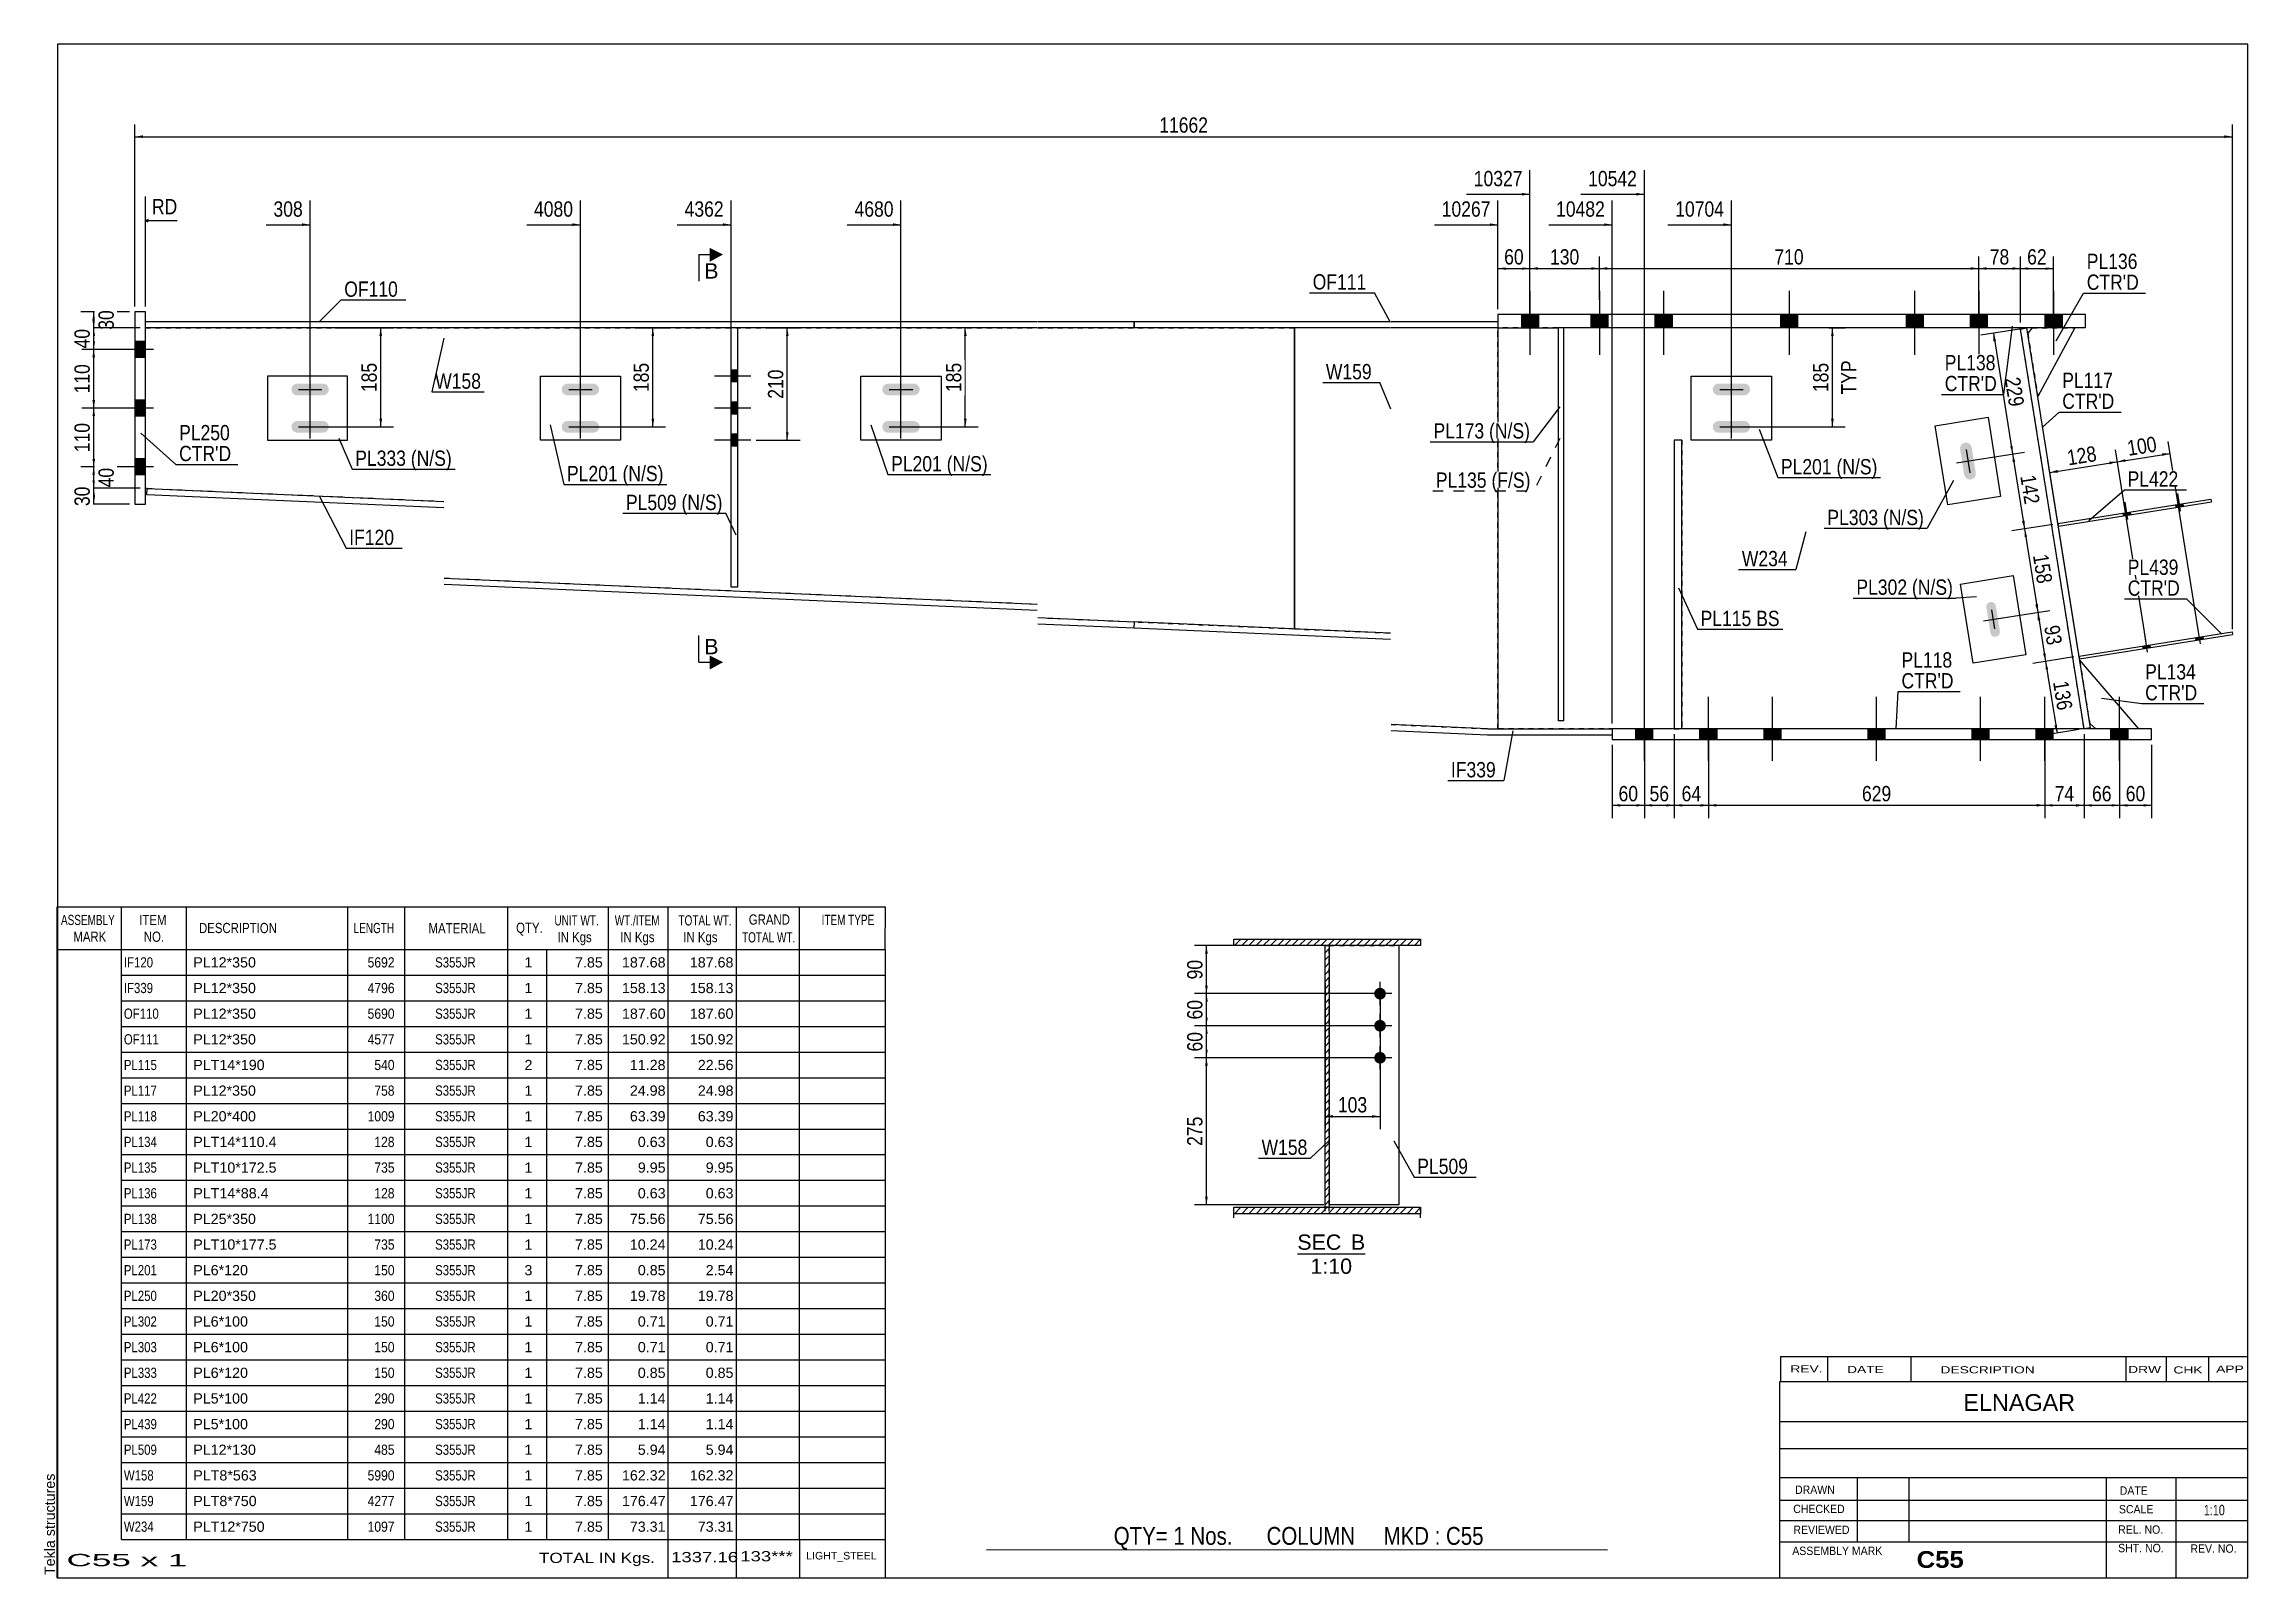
# Model space of a CAD drawing. Header units: millimetres. Extents: x -318 to 94, y -164 to 123.
import ezdxf

# ---------------------------------------------------------------- set-up
doc = ezdxf.new("R2010")
doc.units = ezdxf.units.MM
doc.linetypes.add('DXK_LINE_DOT1', pattern=[1.8814, 0.9407, -0.9407])
doc.linetypes.add('DXK_LINE_DOT2', pattern=[3.9198, 1.9599, -1.9599])
doc.styles.add('Arial', font='ARIAL.TTF', dxfattribs={"height": 0.2})
doc.styles.add('Arial Bold', font='ARIALBD.TTF', dxfattribs={"height": 0.2})
doc.styles.add('Arial Narrow', font='ARIALN.TTF', dxfattribs={"height": 0.2})

# ---------------------------------------------------------------- blocks, each defined once
blk = doc.blocks.new('Unknown-623327950-1210')
at = {"color": 5, "linetype": 'Continuous'}
for p, q in [((94.02, 122.96), (-315.98, 122.96)), ((-315.98, 122.96), (-315.98, -164.04)), ((94.02, -164.04), (94.02, 122.96)), ((-315.98, -164.04), (94.02, -164.04))]:
    blk.add_line(p, q, dxfattribs=at)
at = {"color": 174, "linetype": 'Continuous', "style": 'Arial'}
blk.add_text('Tekla structures', height=1.9102, rotation=90, dxfattribs=at).set_placement((-316.48, -163.54))
blk = doc.blocks.new('Unknown-623327950-13 - 2257')
at = {"color": 1, "linetype": 'Continuous'}
blk.add_line((-83.91, -103.42), (-71.22, -103.42), dxfattribs=at)
at = {"color": 0, "linetype": 'Continuous'}
blk.add_wipeout([(-75.69, -102.67), (-75.69, -99.67), (-83.91, -99.67), (-83.91, -102.67)], dxfattribs=at)
blk.add_wipeout([(-71.22, -102.67), (-71.22, -99.67), (-73.89, -99.67), (-73.89, -102.67)], dxfattribs=at)
blk.add_wipeout([(-73.67, -107.17), (-73.67, -104.17), (-81.46, -104.17), (-81.46, -107.17)], dxfattribs=at)
at = {"color": 136, "linetype": 'Continuous', "style": 'Arial'}
for s, height, p in [('SEC', 2.865, (-83.91, -102.67)), ('B', 2.87, (-73.89, -102.67)), ('1:10', 2.865, (-81.46, -107.17))]:
    blk.add_text(s, height=height, dxfattribs=at).set_placement(p)
blk = doc.blocks.new('Bolt-623327950-1280 - 1231')
at = {"linetype": 'Continuous'}
for points in [[(-188.71, 59.73), (-188.71, 61.93), (-189.91, 61.93), (-189.91, 59.73)], [(-188.71, 53.73), (-188.71, 55.93), (-189.91, 55.93), (-189.91, 53.73)], [(-188.71, 47.73), (-188.71, 49.93), (-189.91, 49.93), (-189.91, 47.73)]]:
    blk.add_hatch(color=3, dxfattribs=at).paths.add_polyline_path(points)
at = {"color": 3, "linetype": 'Continuous'}
for p, q in [((-188.71, 61.93), (-189.91, 61.93)), ((-186.21, 60.83), (-193.01, 60.83)), ((-188.71, 59.73), (-189.91, 59.73)), ((-186.21, 54.83), (-193.01, 54.83)), ((-188.71, 55.93), (-189.91, 55.93)), ((-188.71, 53.73), (-189.91, 53.73)), ((-188.71, 49.93), (-189.91, 49.93)), ((-186.21, 48.83), (-193.01, 48.83)), ((-188.71, 47.73), (-189.91, 47.73))]:
    blk.add_line(p, q, dxfattribs=at)
blk = doc.blocks.new('Part-623327950-1279 - 1231')
at = {"color": 2, "linetype": 'Continuous'}
for p, q in [((-299.5, 69.83), (-299.5, 71.03)), ((-299.5, 71.03), (-243.7, 71.03)), ((-243.6, 71.03), (-132.6, 71.03)), ((-132.5, 71.03), (-114.45, 71.03)), ((-114.45, 71.03), (-114.45, 69.83)), ((-243.7, 69.83), (-299.5, 69.83)), ((-132.6, 69.83), (-243.6, 69.83)), ((-114.45, 69.83), (-132.5, 69.83))]:
    blk.add_line(p, q, dxfattribs=at)
blk = doc.blocks.new('Bolt-623327950-1281 - 1231')
at = {"linetype": 'Continuous'}
for points in [[(-265.52, 57.55), (-265.29, 57.91), (-265.2, 58.33), (-265.29, 58.75), (-265.52, 59.1), (-265.88, 59.34), (-266.3, 59.43), (-271.1, 59.43), (-271.52, 59.34), (-271.88, 59.1), (-272.12, 58.75), (-272.2, 58.33), (-272.12, 57.91), (-271.88, 57.55), (-271.52, 57.31), (-271.1, 57.23), (-266.3, 57.23), (-265.88, 57.31)], [(-265.52, 50.55), (-265.29, 50.91), (-265.2, 51.33), (-265.29, 51.75), (-265.52, 52.1), (-265.88, 52.34), (-266.3, 52.43), (-271.1, 52.43), (-271.52, 52.34), (-271.88, 52.1), (-272.12, 51.75), (-272.2, 51.33), (-272.12, 50.91), (-271.88, 50.55), (-271.52, 50.31), (-271.1, 50.23), (-266.3, 50.23), (-265.88, 50.31)]]:
    blk.add_hatch(color=3, dxfattribs=at).paths.add_polyline_path(points)
at = {"color": 3, "linetype": 'Continuous'}
for p, q in [((-270.9, 58.33), (-266.5, 58.33)), ((-268.7, 56.13), (-268.7, 60.53)), ((-270.9, 51.33), (-266.5, 51.33)), ((-268.7, 49.13), (-268.7, 53.53))]:
    blk.add_line(p, q, dxfattribs=at)
blk = doc.blocks.new('Bolt-623327950-1234 - 1231')
at = {"linetype": 'Continuous'}
for points in [[(0.51, 57.55), (0.75, 57.91), (0.84, 58.33), (0.75, 58.75), (0.51, 59.1), (0.16, 59.34), (-0.26, 59.43), (-5.06, 59.43), (-5.49, 59.34), (-5.84, 59.1), (-6.08, 58.75), (-6.16, 58.33), (-6.08, 57.91), (-5.84, 57.55), (-5.49, 57.31), (-5.06, 57.23), (-0.26, 57.23), (0.16, 57.31)], [(0.51, 50.55), (0.75, 50.91), (0.84, 51.33), (0.75, 51.75), (0.51, 52.1), (0.16, 52.34), (-0.26, 52.43), (-5.06, 52.43), (-5.49, 52.34), (-5.84, 52.1), (-6.08, 51.75), (-6.16, 51.33), (-6.08, 50.91), (-5.84, 50.55), (-5.49, 50.31), (-5.06, 50.23), (-0.26, 50.23), (0.16, 50.31)]]:
    blk.add_hatch(color=3, dxfattribs=at).paths.add_polyline_path(points)
at = {"color": 3, "linetype": 'Continuous'}
for p, q in [((-4.86, 58.33), (-0.46, 58.33)), ((-2.66, 56.13), (-2.66, 60.53)), ((-4.86, 51.33), (-0.46, 51.33)), ((-2.66, 49.13), (-2.66, 53.53))]:
    blk.add_line(p, q, dxfattribs=at)
blk = doc.blocks.new('Part-623327950-1646 - 1231')
at = {"color": 2, "linetype": 'Continuous'}
for p, q in [((-46.38, 69.83), (-46.38, -5.17)), ((51.45, 69.64), (51.42, 69.83))]:
    blk.add_line(p, q, dxfattribs=at)
at = {"color": 7, "linetype": 'DXK_LINE_DOT1'}
for p, q in [((51.42, 69.83), (-46.38, 69.83)), ((63.35, -5.17), (51.45, 69.64)), ((-13.36, -5.17), (-46.38, -5.17)), ((63.35, -5.17), (-11.96, -5.17))]:
    blk.add_line(p, q, dxfattribs=at)
blk = doc.blocks.new('Part-623327950-1507 - 1231')
at = {"color": 2, "linetype": 'Continuous'}
for p, q in [((-11.96, 48.84), (-13.36, 48.84)), ((-13.36, 48.84), (-13.36, -5.17)), ((-11.96, -5.17), (-11.96, 48.84))]:
    blk.add_line(p, q, dxfattribs=at)
at = {"color": 7, "linetype": 'DXK_LINE_DOT1'}
blk.add_line((-13.36, -5.17), (-11.96, -5.17), dxfattribs=at)
blk = doc.blocks.new('Part-623327950-1257 - 1231')
at = {"color": 2, "linetype": 'Continuous'}
for p, q in [((-10.17, 48.83), (-10.17, 60.83)), ((-10.17, 60.83), (4.84, 60.83)), ((4.84, 60.83), (4.84, 48.83)), ((4.84, 48.83), (-10.17, 48.83))]:
    blk.add_line(p, q, dxfattribs=at)
blk = doc.blocks.new('Bolt-623327950-1282 - 1231')
at = {"linetype": 'Continuous'}
for points in [[(-301.5, 67.33), (-301.5, 64.33), (-299.5, 64.33), (-299.5, 67.33)], [(-301.5, 67.33), (-301.5, 64.33), (-299.5, 64.33), (-299.5, 67.33)], [(-301.5, 56.33), (-301.5, 53.33), (-299.5, 53.33), (-299.5, 56.33)], [(-301.5, 56.33), (-301.5, 53.33), (-299.5, 53.33), (-299.5, 56.33)], [(-301.5, 45.33), (-301.5, 42.33), (-299.5, 42.33), (-299.5, 45.33)], [(-301.5, 45.33), (-301.5, 42.33), (-299.5, 42.33), (-299.5, 45.33)]]:
    blk.add_hatch(color=3, dxfattribs=at).paths.add_polyline_path(points)
at = {"color": 3, "linetype": 'Continuous'}
for p, q in [((-299.5, 67.33), (-301.5, 67.33)), ((-299.5, 67.33), (-301.5, 67.33)), ((-298, 65.83), (-301.5, 65.83)), ((-298, 65.83), (-301.5, 65.83)), ((-299.5, 64.33), (-301.5, 64.33)), ((-299.5, 64.33), (-301.5, 64.33)), ((-299.5, 56.33), (-301.5, 56.33)), ((-299.5, 56.33), (-301.5, 56.33)), ((-298, 54.83), (-301.5, 54.83)), ((-298, 54.83), (-301.5, 54.83)), ((-299.5, 53.33), (-301.5, 53.33)), ((-299.5, 53.33), (-301.5, 53.33)), ((-299.5, 45.33), (-301.5, 45.33)), ((-299.5, 45.33), (-301.5, 45.33)), ((-298, 43.83), (-301.5, 43.83)), ((-298, 43.83), (-301.5, 43.83)), ((-299.5, 42.33), (-301.5, 42.33)), ((-299.5, 42.33), (-301.5, 42.33))]:
    blk.add_line(p, q, dxfattribs=at)
blk = doc.blocks.new('Part-623327950-1335 - 1231')
at = {"color": 2, "linetype": 'Continuous'}
for p, q in [((-299.5, 72.83), (-301.5, 72.83)), ((-301.5, 72.83), (-301.5, 36.83)), ((-299.5, 36.83), (-299.5, 72.83)), ((-301.5, 36.83), (-299.5, 36.83))]:
    blk.add_line(p, q, dxfattribs=at)
blk = doc.blocks.new('Part-623327950-1428 - 1231')
at = {"color": 7, "linetype": 'DXK_LINE_DOT1'}
for p, q in [((-299.5, 69.83), (-243.7, 69.83)), ((-299.5, 39.83), (-299.5, 69.83)), ((-243.6, 69.83), (-132.6, 69.83)), ((-132.5, 69.83), (-84.45, 69.83)), ((-299.2, 39.81), (-243.7, 37.38)), ((-243.6, 23.03), (-132.6, 18.16)), ((-132.5, 15.63), (-84.45, 13.52))]:
    blk.add_line(p, q, dxfattribs=at)
at = {"color": 2, "linetype": 'Continuous'}
for p, q in [((-84.45, 13.52), (-84.45, 69.83)), ((-299.2, 39.81), (-299.5, 39.83))]:
    blk.add_line(p, q, dxfattribs=at)
blk = doc.blocks.new('Part-623327950-1364 - 1231')
at = {"color": 2, "linetype": 'Continuous'}
for p, q in [((51.45, 69.64), (52.64, 69.83)), ((63.35, -5.17), (51.45, 69.64)), ((64.53, -4.98), (52.64, 69.83)), ((64.53, -4.98), (63.35, -5.17))]:
    blk.add_line(p, q, dxfattribs=at)
blk = doc.blocks.new('Part-623327950-1668 - 1231')
at = {"color": 2, "linetype": 'Continuous'}
for p, q in [((-189.91, 21.33), (-189.91, 69.83)), ((-188.71, 69.83), (-188.71, 21.33)), ((-188.71, 21.33), (-189.91, 21.33))]:
    blk.add_line(p, q, dxfattribs=at)
blk = doc.blocks.new('Bolt-623327950-1365 - 1231')
at = {"linetype": 'Continuous'}
for points in [[(-154.92, 57.55), (-154.68, 57.91), (-154.6, 58.33), (-154.68, 58.75), (-154.92, 59.1), (-155.28, 59.34), (-155.7, 59.43), (-160.5, 59.43), (-160.92, 59.34), (-161.28, 59.1), (-161.52, 58.75), (-161.6, 58.33), (-161.52, 57.91), (-161.28, 57.55), (-160.92, 57.31), (-160.5, 57.23), (-155.7, 57.23), (-155.28, 57.31)], [(-154.92, 50.55), (-154.68, 50.91), (-154.6, 51.33), (-154.68, 51.75), (-154.92, 52.1), (-155.28, 52.34), (-155.7, 52.43), (-160.5, 52.43), (-160.92, 52.34), (-161.28, 52.1), (-161.52, 51.75), (-161.6, 51.33), (-161.52, 50.91), (-161.28, 50.55), (-160.92, 50.31), (-160.5, 50.23), (-155.7, 50.23), (-155.28, 50.31)]]:
    blk.add_hatch(color=3, dxfattribs=at).paths.add_polyline_path(points)
at = {"color": 3, "linetype": 'Continuous'}
for p, q in [((-160.3, 58.33), (-155.9, 58.33)), ((-158.1, 56.13), (-158.1, 60.53)), ((-160.3, 51.33), (-155.9, 51.33)), ((-158.1, 49.13), (-158.1, 53.53))]:
    blk.add_line(p, q, dxfattribs=at)
blk = doc.blocks.new('Bolt-623327950-1366 - 1231')
at = {"linetype": 'Continuous'}
for points in [[(-17.36, -5.17), (-20.56, -5.17), (-20.56, -7.17), (-17.36, -7.17)], [(-17.36, -5.17), (-20.56, -5.17), (-20.56, -7.17), (-17.36, -7.17)], [(-5.36, -5.17), (-8.56, -5.17), (-8.56, -7.17), (-5.36, -7.17)], [(-5.36, -5.17), (-8.56, -5.17), (-8.56, -7.17), (-5.36, -7.17)], [(6.64, -5.17), (3.44, -5.17), (3.44, -7.17), (6.64, -7.17)], [(6.64, -5.17), (3.44, -5.17), (3.44, -7.17), (6.64, -7.17)], [(26.11, -5.17), (22.91, -5.17), (22.91, -7.17), (26.11, -7.17)], [(26.11, -5.17), (22.91, -5.17), (22.91, -7.17), (26.11, -7.17)], [(45.58, -5.17), (42.38, -5.17), (42.38, -7.17), (45.58, -7.17)], [(45.58, -5.17), (42.38, -5.17), (42.38, -7.17), (45.58, -7.17)], [(57.58, -5.17), (54.38, -5.17), (54.38, -7.17), (57.58, -7.17)], [(57.58, -5.17), (54.38, -5.17), (54.38, -7.17), (57.58, -7.17)], [(71.58, -5.17), (68.38, -5.17), (68.38, -7.17), (71.58, -7.17)], [(71.58, -5.17), (68.38, -5.17), (68.38, -7.17), (71.58, -7.17)]]:
    blk.add_hatch(color=3, dxfattribs=at).paths.add_polyline_path(points)
at = {"color": 3, "linetype": 'Continuous'}
for p, q in [((-18.96, -11.15), (-18.96, 0.83)), ((-18.96, -11.15), (-18.96, 0.83)), ((-6.96, -11.15), (-6.96, 0.83)), ((-6.96, -11.15), (-6.96, 0.83)), ((5.04, -11.15), (5.04, 0.83)), ((5.04, -11.15), (5.04, 0.83)), ((24.51, -11.15), (24.51, 0.83)), ((24.51, -11.15), (24.51, 0.83)), ((43.98, -11.15), (43.98, 0.83)), ((43.98, -11.15), (43.98, 0.83)), ((55.98, -11.15), (55.98, 0.83)), ((55.98, -11.15), (55.98, 0.83)), ((69.98, -11.15), (69.98, 0.83)), ((69.98, -11.15), (69.98, 0.83)), ((-20.56, -7.17), (-20.56, -5.17)), ((-20.56, -7.17), (-20.56, -5.17)), ((-17.36, -7.17), (-17.36, -5.17)), ((-17.36, -7.17), (-17.36, -5.17)), ((-8.56, -7.17), (-8.56, -5.17)), ((-8.56, -7.17), (-8.56, -5.17)), ((-5.36, -7.17), (-5.36, -5.17)), ((-5.36, -7.17), (-5.36, -5.17)), ((3.44, -7.17), (3.44, -5.17)), ((3.44, -7.17), (3.44, -5.17)), ((6.64, -7.17), (6.64, -5.17)), ((6.64, -7.17), (6.64, -5.17)), ((22.91, -7.17), (22.91, -5.17)), ((22.91, -7.17), (22.91, -5.17)), ((26.11, -7.17), (26.11, -5.17)), ((26.11, -7.17), (26.11, -5.17)), ((42.38, -7.17), (42.38, -5.17)), ((42.38, -7.17), (42.38, -5.17)), ((45.58, -7.17), (45.58, -5.17)), ((45.58, -7.17), (45.58, -5.17)), ((54.38, -7.17), (54.38, -5.17)), ((54.38, -7.17), (54.38, -5.17)), ((57.58, -7.17), (57.58, -5.17)), ((57.58, -7.17), (57.58, -5.17)), ((68.38, -7.17), (68.38, -5.17)), ((68.38, -7.17), (68.38, -5.17)), ((71.58, -7.17), (71.58, -5.17)), ((71.58, -7.17), (71.58, -5.17))]:
    blk.add_line(p, q, dxfattribs=at)
blk = doc.blocks.new('Bolt-623327950-1367 - 1231')
at = {"linetype": 'Continuous'}
for points in [[(-214.92, 57.55), (-214.68, 57.91), (-214.6, 58.33), (-214.68, 58.75), (-214.92, 59.1), (-215.28, 59.34), (-215.7, 59.43), (-220.5, 59.43), (-220.92, 59.34), (-221.28, 59.1), (-221.52, 58.75), (-221.6, 58.33), (-221.52, 57.91), (-221.28, 57.55), (-220.92, 57.31), (-220.5, 57.23), (-215.7, 57.23), (-215.28, 57.31)], [(-214.92, 50.55), (-214.68, 50.91), (-214.6, 51.33), (-214.68, 51.75), (-214.92, 52.1), (-215.28, 52.34), (-215.7, 52.43), (-220.5, 52.43), (-220.92, 52.34), (-221.28, 52.1), (-221.52, 51.75), (-221.6, 51.33), (-221.52, 50.91), (-221.28, 50.55), (-220.92, 50.31), (-220.5, 50.23), (-215.7, 50.23), (-215.28, 50.31)]]:
    blk.add_hatch(color=3, dxfattribs=at).paths.add_polyline_path(points)
at = {"color": 3, "linetype": 'Continuous'}
for p, q in [((-220.3, 58.33), (-215.9, 58.33)), ((-218.1, 56.13), (-218.1, 60.53)), ((-220.3, 51.33), (-215.9, 51.33)), ((-218.1, 49.13), (-218.1, 53.53))]:
    blk.add_line(p, q, dxfattribs=at)
blk = doc.blocks.new('Bolt-623327950-1368 - 1231')
at = {"linetype": 'Continuous'}
for points in [[(74.43, 9.83), (75.81, 10.05), (75.73, 10.55), (74.35, 10.33)], [(74.43, 9.83), (75.81, 10.05), (75.73, 10.55), (74.35, 10.33)], [(84.3, 11.4), (85.68, 11.62), (85.61, 12.12), (84.22, 11.9)], [(84.3, 11.4), (85.68, 11.62), (85.61, 12.12), (84.22, 11.9)]]:
    blk.add_hatch(color=3, dxfattribs=at).paths.add_polyline_path(points)
at = {"color": 3, "linetype": 'Continuous'}
for p, q in [((75.24, 9.15), (74.65, 12.9)), ((75.24, 9.15), (74.65, 12.9)), ((85.12, 10.72), (84.52, 14.47)), ((85.12, 10.72), (84.52, 14.47)), ((74.43, 9.83), (74.35, 10.33)), ((74.43, 9.83), (74.35, 10.33)), ((75.81, 10.05), (75.73, 10.55)), ((75.81, 10.05), (75.73, 10.55)), ((84.3, 11.4), (84.22, 11.9)), ((84.3, 11.4), (84.22, 11.9)), ((85.68, 11.62), (85.61, 12.12)), ((85.68, 11.62), (85.61, 12.12))]:
    blk.add_line(p, q, dxfattribs=at)
blk = doc.blocks.new('Part-623327950-1390 - 1231')
at = {"color": 2, "linetype": 'Continuous'}
for p, q in [((-299.25, 38.61), (-299.2, 39.81)), ((-243.7, 36.18), (-299.25, 38.61)), ((-299.2, 39.81), (-243.7, 37.38)), ((-243.6, 23.03), (-132.6, 18.16)), ((-132.6, 16.96), (-243.6, 21.83)), ((-132.5, 15.63), (-114.45, 14.84)), ((-114.5, 13.64), (-132.5, 14.43)), ((-114.45, 14.84), (-114.5, 13.64))]:
    blk.add_line(p, q, dxfattribs=at)
blk = doc.blocks.new('Part-623327950-1412 - 1231')
at = {"color": 2, "linetype": 'Continuous'}
for p, q in [((-114.45, 14.84), (-114.5, 13.64)), ((-66.45, 11.53), (-114.5, 13.64)), ((-66.45, 12.73), (-114.45, 14.84)), ((-48.32, -5.17), (-66.35, -4.38)), ((-48.35, -6.37), (-66.35, -5.58)), ((-24.96, -6.37), (-48.35, -6.37)), ((-48.32, -5.17), (-24.96, -5.17))]:
    blk.add_line(p, q, dxfattribs=at)
at = {"color": 7, "linetype": 'DXK_LINE_DOT1'}
blk.add_line((-24.96, -5.17), (-24.96, -6.37), dxfattribs=at)
blk = doc.blocks.new('Part-623327950-1719 - 1231')
at = {"color": 2, "linetype": 'Continuous'}
for p, q in [((75.98, -5.17), (-24.96, -5.17)), ((-24.96, -5.17), (-24.96, -7.17)), ((-24.96, -7.17), (75.98, -7.17)), ((75.98, -7.17), (75.98, -5.17))]:
    blk.add_line(p, q, dxfattribs=at)
blk = doc.blocks.new('Part-623327950-1462 - 1231')
at = {"color": 2, "linetype": 'Continuous'}
for p, q in [((62.4, 8.43), (91.04, 12.98)), ((62.48, 7.93), (91.12, 12.49)), ((91.04, 12.98), (91.12, 12.49))]:
    blk.add_line(p, q, dxfattribs=at)
at = {"color": 7, "linetype": 'DXK_LINE_DOT1'}
blk.add_line((62.4, 8.43), (62.48, 7.93), dxfattribs=at)
blk = doc.blocks.new('Part-623327950-1561 - 1231')
at = {"color": 2, "linetype": 'Continuous'}
for p, q in [((-276.7, 60.83), (-276.7, 48.83)), ((-261.7, 60.83), (-276.7, 60.83)), ((-261.7, 48.83), (-261.7, 60.83)), ((-276.7, 48.83), (-261.7, 48.83))]:
    blk.add_line(p, q, dxfattribs=at)
blk = doc.blocks.new('Part-623327950-1484 - 1231')
at = {"color": 2, "linetype": 'Continuous'}
for p, q in [((-114.45, 71.03), (-66.45, 71.03)), ((-114.45, 69.83), (-114.45, 71.03)), ((-66.35, 71.03), (-46.38, 71.03)), ((-46.38, 71.03), (-46.38, 69.83)), ((-66.45, 69.83), (-114.45, 69.83)), ((-46.38, 69.83), (-66.35, 69.83))]:
    blk.add_line(p, q, dxfattribs=at)
blk = doc.blocks.new('Bolt-623327950-1485 - 1231')
at = {"linetype": 'Continuous'}
for points in [[(-38.78, 72.33), (-41.98, 72.33), (-41.98, 69.83), (-38.78, 69.83)], [(-38.78, 72.33), (-41.98, 72.33), (-41.98, 69.83), (-38.78, 69.83)], [(-25.78, 72.33), (-28.98, 72.33), (-28.98, 69.83), (-25.78, 69.83)], [(-25.78, 72.33), (-28.98, 72.33), (-28.98, 69.83), (-25.78, 69.83)], [(-13.78, 72.33), (-16.98, 72.33), (-16.98, 69.83), (-13.78, 69.83)], [(-13.78, 72.33), (-16.98, 72.33), (-16.98, 69.83), (-13.78, 69.83)], [(9.72, 72.33), (6.52, 72.33), (6.52, 69.83), (9.72, 69.83)], [(9.72, 72.33), (6.52, 72.33), (6.52, 69.83), (9.72, 69.83)], [(33.22, 72.33), (30.02, 72.33), (30.02, 69.83), (33.22, 69.83)], [(33.22, 72.33), (30.02, 72.33), (30.02, 69.83), (33.22, 69.83)], [(45.22, 72.33), (42.02, 72.33), (42.02, 69.83), (45.22, 69.83)], [(45.22, 72.33), (42.02, 72.33), (42.02, 69.83), (45.22, 69.83)], [(59.22, 72.33), (56.02, 72.33), (56.02, 69.83), (59.22, 69.83)], [(59.22, 72.33), (56.02, 72.33), (56.02, 69.83), (59.22, 69.83)]]:
    blk.add_hatch(color=3, dxfattribs=at).paths.add_polyline_path(points)
at = {"color": 3, "linetype": 'Continuous'}
for p, q in [((-40.38, 76.8), (-40.38, 64.83)), ((-40.38, 76.8), (-40.38, 64.83)), ((-27.38, 76.8), (-27.38, 64.83)), ((-27.38, 76.8), (-27.38, 64.83)), ((-15.38, 76.8), (-15.38, 64.83)), ((-15.38, 76.8), (-15.38, 64.83)), ((8.12, 76.8), (8.12, 64.83)), ((8.12, 76.8), (8.12, 64.83)), ((31.62, 76.8), (31.62, 64.83)), ((31.62, 76.8), (31.62, 64.83)), ((43.62, 76.8), (43.62, 64.83)), ((43.62, 76.8), (43.62, 64.83)), ((57.62, 76.8), (57.62, 64.83)), ((57.62, 76.8), (57.62, 64.83)), ((-41.98, 72.33), (-41.98, 69.83)), ((-41.98, 72.33), (-41.98, 69.83)), ((-38.78, 72.33), (-38.78, 69.83)), ((-38.78, 72.33), (-38.78, 69.83)), ((-28.98, 72.33), (-28.98, 69.83)), ((-28.98, 72.33), (-28.98, 69.83)), ((-25.78, 72.33), (-25.78, 69.83)), ((-25.78, 72.33), (-25.78, 69.83)), ((-16.98, 72.33), (-16.98, 69.83)), ((-16.98, 72.33), (-16.98, 69.83)), ((-13.78, 72.33), (-13.78, 69.83)), ((-13.78, 72.33), (-13.78, 69.83)), ((6.52, 72.33), (6.52, 69.83)), ((6.52, 72.33), (6.52, 69.83)), ((9.72, 72.33), (9.72, 69.83)), ((9.72, 72.33), (9.72, 69.83)), ((30.02, 72.33), (30.02, 69.83)), ((30.02, 72.33), (30.02, 69.83)), ((33.22, 72.33), (33.22, 69.83)), ((33.22, 72.33), (33.22, 69.83)), ((42.02, 72.33), (42.02, 69.83)), ((42.02, 72.33), (42.02, 69.83)), ((45.22, 72.33), (45.22, 69.83)), ((45.22, 72.33), (45.22, 69.83)), ((56.02, 72.33), (56.02, 69.83)), ((56.02, 72.33), (56.02, 69.83)), ((59.22, 72.33), (59.22, 69.83)), ((59.22, 72.33), (59.22, 69.83))]:
    blk.add_line(p, q, dxfattribs=at)
blk = doc.blocks.new('Part-623327950-3246 - 1231')
at = {"color": 2, "linetype": 'Continuous'}
for p, q in [((58.45, 33.24), (87.09, 37.79)), ((58.53, 32.74), (87.17, 37.3)), ((87.09, 37.79), (87.17, 37.3))]:
    blk.add_line(p, q, dxfattribs=at)
at = {"color": 7, "linetype": 'DXK_LINE_DOT1'}
blk.add_line((58.45, 33.24), (58.53, 32.74), dxfattribs=at)
blk = doc.blocks.new('Part-623327950-1529 - 1231')
at = {"color": 7, "linetype": 'DXK_LINE_DOT1'}
for p, q in [((-11.96, 48.84), (-13.36, 48.84)), ((-13.36, 48.84), (-13.36, -5.17)), ((-11.96, 48.84), (-11.96, -5.17))]:
    blk.add_line(p, q, dxfattribs=at)
blk = doc.blocks.new('Part-623327950-1534 - 1231')
at = {"color": 2, "linetype": 'Continuous'}
for p, q in [((-225.6, 48.83), (-225.6, 60.83)), ((-225.6, 60.83), (-210.6, 60.83)), ((-210.6, 60.83), (-210.6, 48.83)), ((-210.6, 48.83), (-225.6, 48.83))]:
    blk.add_line(p, q, dxfattribs=at)
blk = doc.blocks.new('Part-623327950-3013 - 1231')
at = {"color": 2, "linetype": 'Continuous'}
for p, q in [((-34.03, 69.83), (-35.03, 69.83)), ((-35.03, -3.67), (-35.03, 69.83)), ((-34.03, -3.67), (-34.03, 69.83)), ((-34.03, -3.67), (-35.03, -3.67))]:
    blk.add_line(p, q, dxfattribs=at)
blk = doc.blocks.new('Part-623327950-3245 - 1231')
at = {"color": 2, "linetype": 'Continuous'}
for p, q in [((35.49, 51.55), (45.37, 53.12)), ((37.85, 36.74), (35.49, 51.55)), ((45.37, 53.12), (47.73, 38.31)), ((47.73, 38.31), (37.85, 36.74))]:
    blk.add_line(p, q, dxfattribs=at)
blk = doc.blocks.new('Part-623327950-1539 - 1231')
at = {"color": 2, "linetype": 'Continuous'}
for p, q in [((-165.6, 48.83), (-165.6, 60.83)), ((-165.6, 60.83), (-150.6, 60.83)), ((-150.6, 60.83), (-150.6, 48.83)), ((-150.6, 48.83), (-165.6, 48.83))]:
    blk.add_line(p, q, dxfattribs=at)
blk = doc.blocks.new('Part-623327950-3244 - 1231')
at = {"color": 2, "linetype": 'Continuous'}
for p, q in [((40.21, 21.92), (50.08, 23.49)), ((42.56, 7.11), (40.21, 21.92)), ((50.08, 23.49), (52.44, 8.68)), ((52.44, 8.68), (42.56, 7.11))]:
    blk.add_line(p, q, dxfattribs=at)
blk = doc.blocks.new('Part-623327950-1595 - 1231')
at = {"color": 2, "linetype": 'Continuous'}
for p, q in [((62.52, 7.67), (73.56, -5.17)), ((64.4, -4.19), (65.56, -5.17))]:
    blk.add_line(p, q, dxfattribs=at)
at = {"color": 7, "linetype": 'DXK_LINE_DOT1'}
for p, q in [((62.52, 7.67), (64.4, -4.19)), ((73.56, -5.17), (65.56, -5.17))]:
    blk.add_line(p, q, dxfattribs=at)
blk = doc.blocks.new('Part-623327950-1748 - 1231')
at = {"color": 2, "linetype": 'Continuous'}
for p, q in [((63.62, 72.33), (-46.38, 72.33)), ((-46.38, 72.33), (-46.38, 69.83)), ((63.62, 69.83), (63.62, 72.33)), ((-46.38, 69.83), (-35.03, 69.83)), ((63.62, 69.83), (-34.03, 69.83))]:
    blk.add_line(p, q, dxfattribs=at)
at = {"color": 7, "linetype": 'DXK_LINE_DOT1'}
blk.add_line((-34.03, 69.83), (-35.03, 69.83), dxfattribs=at)
blk = doc.blocks.new('Part-623327950-1624 - 1231')
at = {"color": 2, "linetype": 'Continuous'}
for p, q in [((53.63, 69.83), (52.79, 68.84)), ((61.63, 69.83), (54.68, 56.99))]:
    blk.add_line(p, q, dxfattribs=at)
at = {"color": 7, "linetype": 'DXK_LINE_DOT1'}
for p, q in [((52.79, 68.84), (54.68, 56.99)), ((53.63, 69.83), (61.63, 69.83)), ((54.68, 56.99), (54.68, 56.99))]:
    blk.add_line(p, q, dxfattribs=at)
blk = doc.blocks.new('Part-623327950-1690 - 1231')
at = {"color": 2, "linetype": 'Continuous'}
blk.add_line((-84.45, 69.83), (-84.45, 13.52), dxfattribs=at)
at = {"color": 7, "linetype": 'DXK_LINE_DOT1'}
for p, q in [((-66.45, 69.83), (-84.45, 69.83)), ((-46.38, 69.83), (-66.35, 69.83)), ((-46.38, -5.17), (-46.38, 69.83)), ((-84.45, 13.52), (-66.45, 12.73)), ((-66.35, -4.38), (-48.32, -5.17)), ((-48.32, -5.17), (-46.38, -5.17))]:
    blk.add_line(p, q, dxfattribs=at)
blk = doc.blocks.new('Part-623327950-3012 - 1231')
at = {"color": 7, "linetype": 'DXK_LINE_DOT1'}
for p, q in [((-35.03, -3.67), (-35.03, 69.83)), ((-34.03, -3.67), (-34.03, 69.83)), ((-34.03, -3.67), (-35.03, -3.67))]:
    blk.add_line(p, q, dxfattribs=at)
blk = doc.blocks.new('Bolt-623327950-3247 - 1231')
at = {"linetype": 'Continuous'}
blk.add_hatch(color=3, dxfattribs=at).paths.add_polyline_path([(46.17, 12.2), (46.49, 12.05), (46.84, 12.04), (47.17, 12.16), (47.43, 12.4), (47.57, 12.72), (47.59, 13.07), (46.83, 17.81), (46.71, 18.14), (46.47, 18.4), (46.15, 18.55), (45.8, 18.56), (45.47, 18.44), (45.22, 18.2), (45.07, 17.88), (45.06, 17.53), (45.81, 12.79), (45.93, 12.46)])
at = {"color": 3, "linetype": 'Continuous'}
for p, q in [((46.04, 17.08), (46.6, 13.52)), ((44.54, 15.02), (48.1, 15.58))]:
    blk.add_line(p, q, dxfattribs=at)
blk = doc.blocks.new('Bolt-623327950-3248 - 1231')
at = {"linetype": 'Continuous'}
blk.add_hatch(color=3, dxfattribs=at).paths.add_polyline_path([(41.34, 41.67), (41.73, 41.49), (42.16, 41.47), (42.56, 41.62), (42.88, 41.91), (43.06, 42.3), (43.07, 42.73), (42.32, 47.47), (42.17, 47.87), (41.88, 48.19), (41.49, 48.37), (41.06, 48.38), (40.66, 48.24), (40.34, 47.94), (40.16, 47.55), (40.15, 47.13), (40.9, 42.38), (41.05, 41.98)])
at = {"color": 3, "linetype": 'Continuous'}
for p, q in [((41.26, 47.1), (41.96, 42.75)), ((39.44, 44.58), (43.78, 45.27))]:
    blk.add_line(p, q, dxfattribs=at)
blk = doc.blocks.new('Bolt-623327950-3251 - 1231')
at = {"linetype": 'Continuous'}
for points in [[(70.72, 34.68), (72.1, 34.9), (72.02, 35.4), (70.64, 35.18)], [(70.72, 34.68), (72.1, 34.9), (72.02, 35.4), (70.64, 35.18)], [(80.6, 36.25), (81.98, 36.47), (81.9, 36.97), (80.52, 36.75)], [(80.6, 36.25), (81.98, 36.47), (81.9, 36.97), (80.52, 36.75)]]:
    blk.add_hatch(color=3, dxfattribs=at).paths.add_polyline_path(points)
at = {"color": 3, "linetype": 'Continuous'}
for p, q in [((71.54, 34), (71.02, 37.26)), ((71.54, 34), (71.02, 37.26)), ((81.41, 35.57), (80.89, 38.83)), ((81.41, 35.57), (80.89, 38.83)), ((70.72, 34.68), (70.64, 35.18)), ((70.72, 34.68), (70.64, 35.18)), ((72.1, 34.9), (72.02, 35.4)), ((72.1, 34.9), (72.02, 35.4)), ((80.6, 36.25), (80.52, 36.75)), ((80.6, 36.25), (80.52, 36.75)), ((81.98, 36.47), (81.9, 36.97)), ((81.98, 36.47), (81.9, 36.97))]:
    blk.add_line(p, q, dxfattribs=at)
blk = doc.blocks.new('Part-623327950-2293 - 2257')
at = {"color": 7, "linetype": 'DXK_LINE_DOT1'}
for p, q in [((-77.93, -94.24), (-77.93, -45.74)), ((-77.93, -45.74), (-64.93, -45.74))]:
    blk.add_line(p, q, dxfattribs=at)
at = {"color": 2, "linetype": 'Continuous'}
for p, q in [((-64.93, -45.74), (-64.93, -94.24)), ((-64.93, -94.24), (-77.93, -94.24))]:
    blk.add_line(p, q, dxfattribs=at)
blk = doc.blocks.new('Bolt-623327950-2306 - 2257')
at = {"linetype": 'Continuous'}
for points in [[(-68.43, -55.84, -1), (-68.43, -53.64, -1)], [(-68.43, -61.84, -1), (-68.43, -59.64, -1)], [(-68.43, -67.84, -1), (-68.43, -65.64, -1)]]:
    blk.add_hatch(color=3, dxfattribs=at).paths.add_polyline_path(points)
at = {"color": 3, "linetype": 'Continuous'}
for p, q in [((-68.43, -56.94), (-68.43, -52.54)), ((-66.23, -54.74), (-70.63, -54.74)), ((-66.23, -60.74), (-70.63, -60.74)), ((-68.43, -62.94), (-68.43, -58.54)), ((-68.43, -68.94), (-68.43, -64.54)), ((-66.23, -66.74), (-70.63, -66.74))]:
    blk.add_line(p, q, dxfattribs=at)
blk = doc.blocks.new('Part-623327950-2265 - 2257')
at = {"linetype": 'Continuous'}
h = blk.add_hatch(dxfattribs=at)
h.set_pattern_fill('', scale=0.3, style=0, pattern_type=0)
h.set_pattern_definition([(45, (-95.8256, -44.541), (-0.67352, 0.67352), [])])
h.paths.add_polyline_path([(-60.83, -44.54), (-95.83, -44.54), (-95.83, -45.74), (-60.83, -45.74)])
at = {"color": 2, "linetype": 'Continuous'}
for p, q in [((-95.83, -44.54), (-60.83, -44.54)), ((-95.83, -45.74), (-95.83, -44.54)), ((-60.83, -44.54), (-60.83, -45.74)), ((-60.83, -45.74), (-95.83, -45.74))]:
    blk.add_line(p, q, dxfattribs=at)
blk = doc.blocks.new('Part-623327950-2268 - 2257')
at = {"linetype": 'Continuous'}
h = blk.add_hatch(dxfattribs=at)
h.set_pattern_fill('', scale=0.3, style=0, pattern_type=0)
h.set_pattern_definition([(45, (-95.8256, -94.7177), (-0.67352, 0.67352), [])])
h.paths.add_polyline_path([(-60.83, -94.72), (-95.83, -94.72), (-95.83, -95.92), (-60.83, -95.92)])
at = {"color": 7, "linetype": 'DXK_LINE_DOT1'}
for p, q in [((-95.83, -95.46), (-95.83, -94.72)), ((-60.83, -95.46), (-60.83, -94.72))]:
    blk.add_line(p, q, dxfattribs=at)
at = {"color": 2, "linetype": 'Continuous'}
for p, q in [((-95.83, -94.72), (-60.83, -94.72)), ((-95.83, -95.92), (-95.83, -94.72)), ((-60.83, -94.72), (-60.83, -95.92)), ((-95.83, -96.67), (-95.83, -95.92)), ((-60.83, -95.92), (-95.83, -95.92)), ((-60.83, -96.67), (-60.83, -95.92))]:
    blk.add_line(p, q, dxfattribs=at)
blk = doc.blocks.new('Part-623327950-2304 - 2257')
at = {"linetype": 'Continuous'}
h = blk.add_hatch(dxfattribs=at)
h.set_pattern_fill('', scale=0.3, style=0, pattern_type=0)
h.set_pattern_definition([(45, (-78.7256, -45.741), (-0.67352, 0.67352), [])])
h.paths.add_polyline_path([(-77.93, -45.74), (-78.73, -45.74), (-78.73, -94.72), (-77.93, -94.72)])
at = {"color": 2, "linetype": 'Continuous'}
for p, q in [((-78.73, -45.74), (-77.93, -45.74)), ((-78.73, -94.72), (-78.73, -45.74)), ((-77.93, -45.74), (-77.93, -94.72)), ((-77.93, -94.72), (-78.73, -94.72))]:
    blk.add_line(p, q, dxfattribs=at)
at = {"color": 7, "linetype": 'DXK_LINE_DOT1'}
for p, q in [((-78.73, -95.46), (-78.73, -94.72)), ((-77.93, -95.46), (-77.93, -94.72))]:
    blk.add_line(p, q, dxfattribs=at)
blk = doc.blocks.new('StraightDimension-623327950-4174 - 1231')
at = {"linetype": 'Continuous'}
for points in [[(-44.88, 80.71), (-46.38, 80.96), (-44.88, 81.21)], [(-41.88, 81.21), (-40.38, 80.96), (-41.88, 80.71)]]:
    blk.add_hatch(color=7, dxfattribs=at).paths.add_polyline_path(points)
at = {"color": 7, "linetype": 'Continuous'}
for p, q in [((-46.38, 73.33), (-46.38, 83.21)), ((-40.38, 70.83), (-40.38, 83.21)), ((-46.38, 80.96), (-40.38, 80.96))]:
    blk.add_line(p, q, dxfattribs=at)
at = {"color": 0}
blk.add_wipeout([(-40.95, 81.11), (-40.95, 85.31), (-45.8, 85.31), (-45.8, 81.11)], dxfattribs=at)
at = {"color": 3, "style": 'Arial Narrow'}
blk.add_text('60', height=2.863, dxfattribs=at).set_placement((-45.2, 81.71))
blk = doc.blocks.new('StraightDimension-623327950-1764 - 1231')
at = {"linetype": 'Continuous'}
for points in [[(-309.45, 71.33), (-309.2, 72.83), (-308.95, 71.33)], [(-308.95, 71.33), (-309.2, 69.83), (-309.45, 71.33)]]:
    blk.add_hatch(color=7, dxfattribs=at).paths.add_polyline_path(points)
at = {"color": 7, "linetype": 'Continuous'}
for p, q in [((-302.5, 72.83), (-311.6, 72.83)), ((-309.2, 69.83), (-309.2, 72.83)), ((-300.5, 69.83), (-311.6, 69.83))]:
    blk.add_line(p, q, dxfattribs=at)
at = {"color": 0}
blk.add_wipeout([(-304.85, 73.75), (-309.05, 73.75), (-309.05, 68.9), (-304.85, 68.9)], dxfattribs=at)
at = {"color": 3, "style": 'Arial Narrow'}
blk.add_text('30', height=2.863, rotation=90.0002, dxfattribs=at).set_placement((-305.45, 69.5))
blk = doc.blocks.new('StraightDimension-623327950-1779 - 1231')
at = {"linetype": 'Continuous'}
for points in [[(-309.45, 68.33), (-309.2, 69.83), (-308.95, 68.33)], [(-308.95, 67.33), (-309.2, 65.83), (-309.45, 67.33)]]:
    blk.add_hatch(color=7, dxfattribs=at).paths.add_polyline_path(points)
at = {"color": 7, "linetype": 'Continuous'}
for p, q in [((-300.5, 69.83), (-311.45, 69.83)), ((-309.2, 65.83), (-309.2, 69.83)), ((-300.5, 65.83), (-311.45, 65.83))]:
    blk.add_line(p, q, dxfattribs=at)
at = {"color": 0}
blk.add_wipeout([(-309.35, 70.25), (-313.55, 70.25), (-313.55, 65.4), (-309.35, 65.4)], dxfattribs=at)
at = {"color": 3, "style": 'Arial Narrow'}
blk.add_text('40', height=2.863, rotation=90.0002, dxfattribs=at).set_placement((-309.95, 66))
blk = doc.blocks.new('StraightDimension-623327950-1798 - 1231')
at = {"linetype": 'Continuous'}
for points in [[(-309.45, 64.33), (-309.2, 65.83), (-308.95, 64.33)], [(-308.95, 56.33), (-309.2, 54.83), (-309.45, 56.33)]]:
    blk.add_hatch(color=7, dxfattribs=at).paths.add_polyline_path(points)
at = {"color": 7, "linetype": 'Continuous'}
for p, q in [((-300.5, 65.83), (-311.45, 65.83)), ((-309.2, 54.83), (-309.2, 65.83)), ((-300.5, 54.83), (-311.45, 54.83))]:
    blk.add_line(p, q, dxfattribs=at)
at = {"color": 0}
blk.add_wipeout([(-309.35, 63.67), (-313.55, 63.67), (-313.55, 56.98), (-309.35, 56.98)], dxfattribs=at)
at = {"color": 3, "style": 'Arial Narrow'}
blk.add_text('110', height=2.863, rotation=90.0002, dxfattribs=at).set_placement((-309.95, 57.58))
blk = doc.blocks.new('StraightDimension-623327950-1817 - 1231')
at = {"linetype": 'Continuous'}
for points in [[(-309.45, 53.33), (-309.2, 54.83), (-308.95, 53.33)], [(-308.95, 45.33), (-309.2, 43.83), (-309.45, 45.33)]]:
    blk.add_hatch(color=7, dxfattribs=at).paths.add_polyline_path(points)
at = {"color": 7, "linetype": 'Continuous'}
for p, q in [((-300.5, 54.83), (-311.45, 54.83)), ((-309.2, 43.83), (-309.2, 54.83)), ((-300.5, 43.83), (-311.45, 43.83))]:
    blk.add_line(p, q, dxfattribs=at)
at = {"color": 0}
blk.add_wipeout([(-309.35, 52.67), (-313.55, 52.67), (-313.55, 45.98), (-309.35, 45.98)], dxfattribs=at)
at = {"color": 3, "style": 'Arial Narrow'}
blk.add_text('110', height=2.863, rotation=90.0002, dxfattribs=at).set_placement((-309.95, 46.58))
blk = doc.blocks.new('StraightDimension-623327950-1834 - 1231')
at = {"linetype": 'Continuous'}
for points in [[(-309.45, 42.33), (-309.2, 43.83), (-308.95, 42.33)], [(-308.95, 41.33), (-309.2, 39.83), (-309.45, 41.33)]]:
    blk.add_hatch(color=7, dxfattribs=at).paths.add_polyline_path(points)
at = {"color": 7, "linetype": 'Continuous'}
for p, q in [((-300.5, 43.83), (-311.6, 43.83)), ((-309.2, 39.83), (-309.2, 43.83)), ((-300.5, 39.83), (-311.6, 39.83))]:
    blk.add_line(p, q, dxfattribs=at)
at = {"color": 0}
blk.add_wipeout([(-304.85, 44.25), (-309.05, 44.25), (-309.05, 39.4), (-304.85, 39.4)], dxfattribs=at)
at = {"color": 3, "style": 'Arial Narrow'}
blk.add_text('40', height=2.863, rotation=90.0002, dxfattribs=at).set_placement((-305.45, 40))
blk = doc.blocks.new('StraightDimension-623327950-2931 - 1231')
at = {"linetype": 'Continuous'}
for points in [[(-5.46, -19.74), (-6.96, -19.49), (-5.46, -19.24)], [(54.48, -19.24), (55.98, -19.49), (54.48, -19.74)]]:
    blk.add_hatch(color=7, dxfattribs=at).paths.add_polyline_path(points)
at = {"color": 7, "linetype": 'Continuous'}
for p, q in [((-6.96, -6.2), (-6.96, -21.89)), ((55.98, -6.17), (55.98, -21.89)), ((-6.96, -19.49), (55.98, -19.49))]:
    blk.add_line(p, q, dxfattribs=at)
at = {"color": 0}
blk.add_wipeout([(27.85, -19.34), (27.85, -15.14), (21.17, -15.14), (21.17, -19.34)], dxfattribs=at)
at = {"color": 3, "style": 'Arial Narrow'}
blk.add_text('629', height=2.863, dxfattribs=at).set_placement((21.77, -18.74))
blk = doc.blocks.new('StraightDimension-623327950-1855 - 1231')
at = {"linetype": 'Continuous'}
for points in [[(-309.45, 38.33), (-309.2, 39.83), (-308.95, 38.33)], [(-308.95, 38.33), (-309.2, 36.83), (-309.45, 38.33)]]:
    blk.add_hatch(color=7, dxfattribs=at).paths.add_polyline_path(points)
at = {"color": 7, "linetype": 'Continuous'}
for p, q in [((-300.5, 39.83), (-311.45, 39.83)), ((-309.2, 36.83), (-309.2, 39.83)), ((-302.5, 36.83), (-311.45, 36.83))]:
    blk.add_line(p, q, dxfattribs=at)
at = {"color": 0}
blk.add_wipeout([(-309.35, 40.75), (-313.55, 40.75), (-313.55, 35.9), (-309.35, 35.9)], dxfattribs=at)
at = {"color": 3, "style": 'Arial Narrow'}
blk.add_text('30', height=2.863, rotation=90.0002, dxfattribs=at).set_placement((-309.95, 36.5))
blk = doc.blocks.new('StraightDimension-623327950-1866 - 1231')
at = {"linetype": 'Continuous'}
blk.add_hatch(color=7, dxfattribs=at).paths.add_polyline_path([(-219.6, 89.41), (-218.1, 89.16), (-219.6, 88.91)])
at = {"color": 7, "linetype": 'Continuous'}
for p, q in [((-218.1, 52.33), (-218.1, 93.66)), ((-228.16, 89.16), (-218.1, 89.16))]:
    blk.add_line(p, q, dxfattribs=at)
at = {"color": 0}
blk.add_wipeout([(-218.88, 90.06), (-218.88, 94.26), (-227.39, 94.26), (-227.39, 90.06)], dxfattribs=at)
at = {"color": 3, "style": 'Arial Narrow'}
blk.add_text('4080', height=2.863, dxfattribs=at).set_placement((-226.79, 90.66))
blk = doc.blocks.new('StraightDimension-623327950-1876 - 1231')
at = {"linetype": 'Continuous'}
blk.add_hatch(color=7, dxfattribs=at).paths.add_polyline_path([(-270.2, 89.41), (-268.7, 89.16), (-270.2, 88.91)])
at = {"color": 7, "linetype": 'Continuous'}
for p, q in [((-268.7, 52.33), (-268.7, 93.66)), ((-276.94, 89.16), (-268.7, 89.16))]:
    blk.add_line(p, q, dxfattribs=at)
at = {"color": 0, "linetype": 'Continuous'}
blk.add_wipeout([(-292.97, 90.51), (-292.97, 94.71), (-298.91, 94.71), (-298.91, 90.51)], dxfattribs=at)
at = {"color": 7, "linetype": 'Continuous'}
for p, q in [((-299.5, 73.83), (-299.5, 94.41)), ((-299, 90.16), (-299.5, 89.91)), ((-299, 89.66), (-299.5, 89.91)), ((-293.57, 89.91), (-299.5, 89.91))]:
    blk.add_line(p, q, dxfattribs=at)
at = {"color": 3, "linetype": 'Continuous', "style": 'Arial Narrow'}
blk.add_text('RD', height=2.863, dxfattribs=at).set_placement((-298.31, 91.11))
at = {"color": 0}
blk.add_wipeout([(-269.48, 90.06), (-269.48, 94.26), (-276.16, 94.26), (-276.16, 90.06)], dxfattribs=at)
at = {"color": 3, "style": 'Arial Narrow'}
blk.add_text('308', height=2.863, dxfattribs=at).set_placement((-275.56, 90.66))
blk = doc.blocks.new('StraightDimension-623327950-1886 - 1231')
at = {"linetype": 'Continuous'}
blk.add_hatch(color=7, dxfattribs=at).paths.add_polyline_path([(-159.6, 89.41), (-158.1, 89.16), (-159.6, 88.91)])
at = {"color": 7, "linetype": 'Continuous'}
for p, q in [((-158.1, 52.33), (-158.1, 93.66)), ((-168.16, 89.16), (-158.1, 89.16))]:
    blk.add_line(p, q, dxfattribs=at)
at = {"color": 0}
blk.add_wipeout([(-158.88, 90.06), (-158.88, 94.26), (-167.39, 94.26), (-167.39, 90.06)], dxfattribs=at)
at = {"color": 3, "style": 'Arial Narrow'}
blk.add_text('4680', height=2.863, dxfattribs=at).set_placement((-166.79, 90.66))
blk = doc.blocks.new('StraightDimension-623327950-1896 - 1231')
at = {"linetype": 'Continuous'}
blk.add_hatch(color=7, dxfattribs=at).paths.add_polyline_path([(-191.41, 89.41), (-189.91, 89.16), (-191.41, 88.91)])
at = {"color": 7, "linetype": 'Continuous'}
for p, q in [((-189.91, 22.33), (-189.91, 93.66)), ((-199.97, 89.16), (-189.91, 89.16))]:
    blk.add_line(p, q, dxfattribs=at)
at = {"color": 0}
blk.add_wipeout([(-190.69, 90.06), (-190.69, 94.26), (-199.2, 94.26), (-199.2, 90.06)], dxfattribs=at)
at = {"color": 3, "style": 'Arial Narrow'}
blk.add_text('4362', height=2.863, dxfattribs=at).set_placement((-198.6, 90.66))
blk = doc.blocks.new('StraightDimension-623327950-1906 - 1231')
at = {"linetype": 'Continuous'}
blk.add_hatch(color=7, dxfattribs=at).paths.add_polyline_path([(-26.46, 89.41), (-24.96, 89.16), (-26.46, 88.91)])
at = {"color": 7, "linetype": 'Continuous'}
for p, q in [((-24.96, -4.17), (-24.96, 93.66)), ((-36.85, 89.16), (-24.96, 89.16))]:
    blk.add_line(p, q, dxfattribs=at)
at = {"color": 0}
blk.add_wipeout([(-25.74, 90.06), (-25.74, 94.26), (-36.08, 94.26), (-36.08, 90.06)], dxfattribs=at)
at = {"color": 3, "style": 'Arial Narrow'}
blk.add_text('10482', height=2.863, dxfattribs=at).set_placement((-35.48, 90.66))
blk = doc.blocks.new('StraightDimension-623327950-1923 - 1231')
at = {"linetype": 'Continuous'}
blk.add_hatch(color=7, dxfattribs=at).paths.add_polyline_path([(-41.88, 95.11), (-40.38, 94.86), (-41.88, 94.61)])
at = {"color": 7, "linetype": 'Continuous'}
for p, q in [((-40.38, 70.83), (-40.38, 99.36)), ((-52.27, 94.86), (-40.38, 94.86))]:
    blk.add_line(p, q, dxfattribs=at)
at = {"color": 0}
blk.add_wipeout([(-41.15, 95.76), (-41.15, 99.96), (-51.49, 99.96), (-51.49, 95.76)], dxfattribs=at)
at = {"color": 3, "style": 'Arial Narrow'}
blk.add_text('10327', height=2.863, dxfattribs=at).set_placement((-50.89, 96.36))
blk = doc.blocks.new('StraightDimension-623327950-1938 - 1231')
at = {"linetype": 'Continuous'}
blk.add_hatch(color=7, dxfattribs=at).paths.add_polyline_path([(-47.88, 89.41), (-46.38, 89.16), (-47.88, 88.91)])
at = {"color": 7, "linetype": 'Continuous'}
for p, q in [((-46.38, 73.33), (-46.38, 93.66)), ((-58.27, 89.16), (-46.38, 89.16))]:
    blk.add_line(p, q, dxfattribs=at)
at = {"color": 0}
blk.add_wipeout([(-47.15, 90.06), (-47.15, 94.26), (-57.49, 94.26), (-57.49, 90.06)], dxfattribs=at)
at = {"color": 3, "style": 'Arial Narrow'}
blk.add_text('10267', height=2.863, dxfattribs=at).set_placement((-56.89, 90.66))
blk = doc.blocks.new('StraightDimension-623327950-4034 - 1231')
at = {"linetype": 'Continuous'}
for points in [[(56.14, 5.91), (56.15, 7.43), (56.64, 5.99)], [(58.3, -4.46), (58.28, -5.98), (57.8, -4.54)]]:
    blk.add_hatch(color=7, dxfattribs=at).paths.add_polyline_path(points)
at = {"color": 7, "linetype": 'Continuous'}
for p, q in [((61.41, 8.27), (53.78, 7.06)), ((56.15, 7.43), (58.28, -5.98)), ((62.36, -5.33), (55.91, -6.35))]:
    blk.add_line(p, q, dxfattribs=at)
at = {"color": 0}
blk.add_wipeout([(57.89, -2.55), (62.04, -1.89), (60.99, 4.71), (56.84, 4.05)], dxfattribs=at)
at = {"color": 3, "style": 'Arial Narrow'}
blk.add_text('136', height=2.863, rotation=-80.9647, dxfattribs=at).set_placement((57.53, 3.55))
blk = doc.blocks.new('StraightDimension-623327950-1946 - 1231')
at = {"linetype": 'Continuous'}
blk.add_hatch(color=7, dxfattribs=at).paths.add_polyline_path([(-4.16, 89.41), (-2.66, 89.16), (-4.16, 88.91)])
at = {"color": 7, "linetype": 'Continuous'}
for p, q in [((-2.66, 52.3), (-2.66, 93.66)), ((-14.56, 89.16), (-2.66, 89.16))]:
    blk.add_line(p, q, dxfattribs=at)
at = {"color": 0}
blk.add_wipeout([(-3.44, 90.06), (-3.44, 94.26), (-13.78, 94.26), (-13.78, 90.06)], dxfattribs=at)
at = {"color": 3, "style": 'Arial Narrow'}
blk.add_text('10704', height=2.863, dxfattribs=at).set_placement((-13.18, 90.66))
blk = doc.blocks.new('StraightDimension-623327950-1964 - 1231')
at = {"linetype": 'Continuous'}
for points in [[(-300, 105.38), (-301.5, 105.63), (-300, 105.88)], [(89.62, 105.88), (91.12, 105.63), (89.62, 105.38)]]:
    blk.add_hatch(color=7, dxfattribs=at).paths.add_polyline_path(points)
at = {"color": 7, "linetype": 'Continuous'}
for p, q in [((-301.5, 73.83), (-301.5, 107.88)), ((91.12, 13.49), (91.12, 107.88)), ((-301.5, 105.63), (91.12, 105.63))]:
    blk.add_line(p, q, dxfattribs=at)
at = {"color": 0}
blk.add_wipeout([(-100.02, 105.78), (-100.02, 109.98), (-110.36, 109.98), (-110.36, 105.78)], dxfattribs=at)
at = {"color": 3, "style": 'Arial Narrow'}
blk.add_text('11662', height=2.863, dxfattribs=at).set_placement((-109.76, 106.38))
blk = doc.blocks.new('StraightDimension-623327950-1976 - 1231')
at = {"linetype": 'Continuous'}
for points in [[(58.46, 42.77), (56.93, 42.79), (58.38, 43.27)], [(68.05, 44.81), (69.57, 44.8), (68.13, 44.31)]]:
    blk.add_hatch(color=7, dxfattribs=at).paths.add_polyline_path(points)
at = {"color": 7, "linetype": 'Continuous'}
for p, q in [((74.88, 11.42), (69.22, 47.02)), ((62.24, 9.41), (56.58, 45.01)), ((56.93, 42.79), (69.57, 44.8))]:
    blk.add_line(p, q, dxfattribs=at)
at = {"color": 0}
blk.add_wipeout([(66.53, 44.46), (65.87, 48.61), (59.27, 47.56), (59.93, 43.41)], dxfattribs=at)
at = {"color": 3, "style": 'Arial Narrow'}
blk.add_text('128', height=2.863, rotation=9.0355, dxfattribs=at).set_placement((60.43, 44.1))
blk = doc.blocks.new('StraightDimension-623327950-1991 - 1231')
at = {"linetype": 'Continuous'}
for points in [[(77.93, 46.38), (79.45, 46.37), (78.01, 45.88)], [(71.09, 44.78), (69.57, 44.8), (71.02, 45.28)]]:
    blk.add_hatch(color=7, dxfattribs=at).paths.add_polyline_path(points)
at = {"color": 7, "linetype": 'Continuous'}
for p, q in [((74.88, 11.42), (69.22, 47.02)), ((69.57, 44.8), (79.45, 46.37)), ((84.76, 12.99), (79.1, 48.59))]:
    blk.add_line(p, q, dxfattribs=at)
at = {"color": 0}
blk.add_wipeout([(77.79, 46.25), (77.13, 50.4), (70.53, 49.35), (71.19, 45.2)], dxfattribs=at)
at = {"color": 3, "style": 'Arial Narrow'}
blk.add_text('100', height=2.863, rotation=9.0355, dxfattribs=at).set_placement((71.69, 45.89))
blk = doc.blocks.new('StraightDimension-623327950-2141 - 1231')
at = {"linetype": 'Continuous'}
for points in [[(-179.64, 68.33), (-179.39, 69.83), (-179.14, 68.33)], [(-179.14, 50.33), (-179.39, 48.83), (-179.64, 50.33)]]:
    blk.add_hatch(color=7, dxfattribs=at).paths.add_polyline_path(points)
at = {"color": 7, "linetype": 'Continuous'}
for p, q in [((-183.41, 69.83), (-176.99, 69.83)), ((-179.39, 48.83), (-179.39, 69.83)), ((-185.21, 48.83), (-176.99, 48.83))]:
    blk.add_line(p, q, dxfattribs=at)
at = {"color": 0}
blk.add_wipeout([(-179.54, 62.67), (-183.74, 62.67), (-183.74, 55.98), (-179.54, 55.98)], dxfattribs=at)
at = {"color": 3, "style": 'Arial Narrow'}
blk.add_text('210', height=2.863, rotation=90.0002, dxfattribs=at).set_placement((-180.14, 56.58))
blk = doc.blocks.new('StraightDimension-623327950-2717 - 1231')
at = {"linetype": 'Continuous'}
blk.add_hatch(color=7, dxfattribs=at).paths.add_polyline_path([(-20.46, 95.11), (-18.96, 94.86), (-20.46, 94.61)])
at = {"color": 7, "linetype": 'Continuous'}
for p, q in [((-18.96, -6.17), (-18.96, 99.36)), ((-30.85, 94.86), (-18.96, 94.86))]:
    blk.add_line(p, q, dxfattribs=at)
at = {"color": 0}
blk.add_wipeout([(-19.74, 95.76), (-19.74, 99.96), (-30.08, 99.96), (-30.08, 95.76)], dxfattribs=at)
at = {"color": 3, "style": 'Arial Narrow'}
blk.add_text('10542', height=2.863, dxfattribs=at).set_placement((-29.48, 96.36))
blk = doc.blocks.new('StraightDimension-623327950-2841 - 1231')
at = {"linetype": 'Continuous'}
for points in [[(15.99, 68.33), (16.24, 69.83), (16.49, 68.33)], [(16.49, 52.83), (16.24, 51.33), (15.99, 52.83)]]:
    blk.add_hatch(color=7, dxfattribs=at).paths.add_polyline_path(points)
at = {"color": 7, "linetype": 'Continuous'}
for p, q in [((15.58, 69.83), (18.64, 69.83)), ((16.24, 51.33), (16.24, 69.83)), ((-1.66, 51.33), (18.64, 51.33))]:
    blk.add_line(p, q, dxfattribs=at)
at = {"color": 0}
blk.add_wipeout([(16.09, 63.92), (11.89, 63.92), (11.89, 57.23), (16.09, 57.23)], dxfattribs=at)
at = {"color": 0, "linetype": 'Continuous'}
blk.add_wipeout([(21.34, 64.37), (17.14, 64.37), (17.14, 56.78), (21.34, 56.78)], dxfattribs=at)
at = {"color": 3, "style": 'Arial Narrow'}
blk.add_text('185', height=2.863, rotation=90.0002, dxfattribs=at).set_placement((15.49, 57.83))
at = {"color": 3, "linetype": 'Continuous', "style": 'Arial Narrow'}
blk.add_text('TYP', height=2.863, rotation=90.0002, dxfattribs=at).set_placement((20.74, 57.38))
blk = doc.blocks.new('StraightDimension-623327950-2928 - 1231')
at = {"linetype": 'Continuous'}
for points in [[(71.48, -19.74), (69.98, -19.49), (71.48, -19.24)], [(74.48, -19.24), (75.98, -19.49), (74.48, -19.74)]]:
    blk.add_hatch(color=7, dxfattribs=at).paths.add_polyline_path(points)
at = {"color": 7, "linetype": 'Continuous'}
for p, q in [((69.98, -6.17), (69.98, -21.89)), ((75.98, -8.17), (75.98, -21.89)), ((69.98, -19.49), (75.98, -19.49))]:
    blk.add_line(p, q, dxfattribs=at)
at = {"color": 0}
blk.add_wipeout([(75.41, -19.34), (75.41, -15.14), (70.55, -15.14), (70.55, -19.34)], dxfattribs=at)
at = {"color": 3, "style": 'Arial Narrow'}
blk.add_text('60', height=2.863, dxfattribs=at).set_placement((71.15, -18.74))
blk = doc.blocks.new('StraightDimension-623327950-2929 - 1231')
at = {"linetype": 'Continuous'}
for points in [[(64.85, -19.74), (63.35, -19.49), (64.85, -19.24)], [(68.48, -19.24), (69.98, -19.49), (68.48, -19.74)]]:
    blk.add_hatch(color=7, dxfattribs=at).paths.add_polyline_path(points)
at = {"color": 7, "linetype": 'Continuous'}
for p, q in [((63.35, -6.17), (63.35, -21.89)), ((69.98, -6.17), (69.98, -21.89)), ((63.35, -19.49), (69.98, -19.49))]:
    blk.add_line(p, q, dxfattribs=at)
at = {"color": 0}
blk.add_wipeout([(69.09, -19.34), (69.09, -15.14), (64.24, -15.14), (64.24, -19.34)], dxfattribs=at)
at = {"color": 3, "style": 'Arial Narrow'}
blk.add_text('66', height=2.863, dxfattribs=at).set_placement((64.84, -18.74))
blk = doc.blocks.new('StraightDimension-623327950-2930 - 1231')
at = {"linetype": 'Continuous'}
for points in [[(57.48, -19.74), (55.98, -19.49), (57.48, -19.24)], [(61.85, -19.24), (63.35, -19.49), (61.85, -19.74)]]:
    blk.add_hatch(color=7, dxfattribs=at).paths.add_polyline_path(points)
at = {"color": 7, "linetype": 'Continuous'}
for p, q in [((55.98, -6.17), (55.98, -21.89)), ((63.35, -6.17), (63.35, -21.89)), ((55.98, -19.49), (63.35, -19.49))]:
    blk.add_line(p, q, dxfattribs=at)
at = {"color": 0}
blk.add_wipeout([(62.09, -19.34), (62.09, -15.14), (57.24, -15.14), (57.24, -19.34)], dxfattribs=at)
at = {"color": 3, "style": 'Arial Narrow'}
blk.add_text('74', height=2.863, dxfattribs=at).set_placement((57.84, -18.74))
blk = doc.blocks.new('StraightDimension-623327950-2932 - 1231')
at = {"linetype": 'Continuous'}
for points in [[(-11.86, -19.74), (-13.36, -19.49), (-11.86, -19.24)], [(-8.46, -19.24), (-6.96, -19.49), (-8.46, -19.74)]]:
    blk.add_hatch(color=7, dxfattribs=at).paths.add_polyline_path(points)
at = {"color": 7, "linetype": 'Continuous'}
for p, q in [((-13.36, -6.17), (-13.36, -21.89)), ((-6.96, -6.2), (-6.96, -21.89)), ((-13.36, -19.49), (-6.96, -19.49))]:
    blk.add_line(p, q, dxfattribs=at)
at = {"color": 0}
blk.add_wipeout([(-7.73, -19.34), (-7.73, -15.14), (-12.59, -15.14), (-12.59, -19.34)], dxfattribs=at)
at = {"color": 3, "style": 'Arial Narrow'}
blk.add_text('64', height=2.863, dxfattribs=at).set_placement((-11.99, -18.74))
blk = doc.blocks.new('StraightDimension-623327950-2933 - 1231')
at = {"linetype": 'Continuous'}
for points in [[(-17.46, -19.74), (-18.96, -19.49), (-17.46, -19.24)], [(-14.86, -19.24), (-13.36, -19.49), (-14.86, -19.74)]]:
    blk.add_hatch(color=7, dxfattribs=at).paths.add_polyline_path(points)
at = {"color": 7, "linetype": 'Continuous'}
for p, q in [((-18.96, -6.17), (-18.96, -21.89)), ((-13.36, -6.17), (-13.36, -21.89)), ((-18.96, -19.49), (-13.36, -19.49))]:
    blk.add_line(p, q, dxfattribs=at)
at = {"color": 0}
blk.add_wipeout([(-13.73, -19.34), (-13.73, -15.14), (-18.59, -15.14), (-18.59, -19.34)], dxfattribs=at)
at = {"color": 3, "style": 'Arial Narrow'}
blk.add_text('56', height=2.863, dxfattribs=at).set_placement((-17.99, -18.74))
blk = doc.blocks.new('StraightDimension-623327950-2934 - 1231')
at = {"linetype": 'Continuous'}
for points in [[(-23.46, -19.74), (-24.96, -19.49), (-23.46, -19.24)], [(-20.46, -19.24), (-18.96, -19.49), (-20.46, -19.74)]]:
    blk.add_hatch(color=7, dxfattribs=at).paths.add_polyline_path(points)
at = {"color": 7, "linetype": 'Continuous'}
for p, q in [((-24.96, -8.17), (-24.96, -21.89)), ((-18.96, -6.17), (-18.96, -21.89)), ((-24.96, -19.49), (-18.96, -19.49))]:
    blk.add_line(p, q, dxfattribs=at)
at = {"color": 0}
blk.add_wipeout([(-19.53, -19.34), (-19.53, -15.14), (-24.39, -15.14), (-24.39, -19.34)], dxfattribs=at)
at = {"color": 3, "style": 'Arial Narrow'}
blk.add_text('60', height=2.863, dxfattribs=at).set_placement((-23.79, -18.74))
blk = doc.blocks.new('StraightDimension-623327950-4035 - 1231')
at = {"linetype": 'Continuous'}
for points in [[(54.68, 15.11), (54.69, 16.63), (55.17, 15.19)], [(56.16, 8.95), (56.15, 7.43), (55.67, 8.87)]]:
    blk.add_hatch(color=7, dxfattribs=at).paths.add_polyline_path(points)
at = {"color": 7, "linetype": 'Continuous'}
for p, q in [((47.31, 15.46), (56.91, 16.98)), ((54.69, 16.63), (56.15, 7.43)), ((61.41, 8.27), (53.78, 7.06))]:
    blk.add_line(p, q, dxfattribs=at)
at = {"color": 0}
blk.add_wipeout([(55.95, 9.66), (60.1, 10.32), (59.34, 15.11), (55.19, 14.45)], dxfattribs=at)
at = {"color": 3, "style": 'Arial Narrow'}
blk.add_text('93', height=2.863, rotation=-80.9647, dxfattribs=at).set_placement((55.87, 13.95))
blk = doc.blocks.new('StraightDimension-623327950-4036 - 1231')
at = {"linetype": 'Continuous'}
for points in [[(52.2, 30.72), (52.21, 32.25), (52.69, 30.8)], [(54.7, 18.15), (54.69, 16.63), (54.21, 18.07)]]:
    blk.add_hatch(color=7, dxfattribs=at).paths.add_polyline_path(points)
at = {"color": 7, "linetype": 'Continuous'}
for p, q in [((57.47, 33.08), (49.84, 31.87)), ((52.21, 32.25), (54.69, 16.63)), ((47.31, 15.46), (56.91, 16.98))]:
    blk.add_line(p, q, dxfattribs=at)
at = {"color": 0}
blk.add_wipeout([(54.12, 21.16), (58.27, 21.82), (57.22, 28.42), (53.07, 27.76)], dxfattribs=at)
at = {"color": 3, "style": 'Arial Narrow'}
blk.add_text('158', height=2.863, rotation=-80.9647, dxfattribs=at).set_placement((53.76, 27.26))
blk = doc.blocks.new('StraightDimension-623327950-4037 - 1231')
at = {"linetype": 'Continuous'}
for points in [[(49.97, 44.74), (49.98, 46.26), (50.46, 44.82)], [(52.22, 33.77), (52.21, 32.25), (51.72, 33.69)]]:
    blk.add_hatch(color=7, dxfattribs=at).paths.add_polyline_path(points)
at = {"color": 7, "linetype": 'Continuous'}
for p, q in [((42.6, 45.08), (52.2, 46.61)), ((49.98, 46.26), (52.21, 32.25)), ((57.47, 33.08), (49.84, 31.87))]:
    blk.add_line(p, q, dxfattribs=at)
at = {"color": 0}
blk.add_wipeout([(51.77, 35.97), (55.91, 36.63), (54.86, 43.24), (50.72, 42.58)], dxfattribs=at)
at = {"color": 3, "style": 'Arial Narrow'}
blk.add_text('142', height=2.863, rotation=-80.9647, dxfattribs=at).set_placement((51.4, 42.08))
blk = doc.blocks.new('StraightDimension-623327950-4038 - 1231')
at = {"linetype": 'Continuous'}
for points in [[(46.38, 67.31), (46.39, 68.83), (46.87, 67.39)], [(49.99, 47.78), (49.98, 46.26), (49.5, 47.7)]]:
    blk.add_hatch(color=7, dxfattribs=at).paths.add_polyline_path(points)
at = {"color": 7, "linetype": 'Continuous'}
for p, q in [((51.65, 69.67), (44.02, 68.46)), ((46.39, 68.83), (49.98, 46.26)), ((42.6, 45.08), (52.2, 46.61))]:
    blk.add_line(p, q, dxfattribs=at)
at = {"color": 0}
blk.add_wipeout([(48.86, 54.27), (53.01, 54.93), (51.96, 61.53), (47.81, 60.87)], dxfattribs=at)
at = {"color": 3, "style": 'Arial Narrow'}
blk.add_text('229', height=2.863, rotation=-80.9647, dxfattribs=at).set_placement((48.49, 60.37))
blk = doc.blocks.new('StraightDimension-623327950-4170 - 1231')
at = {"linetype": 'Continuous'}
for points in [[(52.92, 80.71), (51.42, 80.96), (52.92, 81.21)], [(56.12, 81.21), (57.62, 80.96), (56.12, 80.71)]]:
    blk.add_hatch(color=7, dxfattribs=at).paths.add_polyline_path(points)
at = {"color": 7, "linetype": 'Continuous'}
for p, q in [((51.42, 70.83), (51.42, 83.21)), ((57.62, 70.83), (57.62, 83.21)), ((51.42, 80.96), (57.62, 80.96))]:
    blk.add_line(p, q, dxfattribs=at)
at = {"color": 0}
blk.add_wipeout([(56.95, 81.11), (56.95, 85.31), (52.09, 85.31), (52.09, 81.11)], dxfattribs=at)
at = {"color": 3, "style": 'Arial Narrow'}
blk.add_text('62', height=2.863, dxfattribs=at).set_placement((52.69, 81.71))
blk = doc.blocks.new('StraightDimension-623327950-4171 - 1231')
at = {"linetype": 'Continuous'}
for points in [[(45.12, 80.71), (43.62, 80.96), (45.12, 81.21)], [(49.92, 81.21), (51.42, 80.96), (49.92, 80.71)]]:
    blk.add_hatch(color=7, dxfattribs=at).paths.add_polyline_path(points)
at = {"color": 7, "linetype": 'Continuous'}
for p, q in [((43.62, 70.8), (43.62, 83.21)), ((51.42, 70.83), (51.42, 83.21)), ((43.62, 80.96), (51.42, 80.96))]:
    blk.add_line(p, q, dxfattribs=at)
at = {"color": 0}
blk.add_wipeout([(49.95, 81.11), (49.95, 85.31), (45.09, 85.31), (45.09, 81.11)], dxfattribs=at)
at = {"color": 3, "style": 'Arial Narrow'}
blk.add_text('78', height=2.863, dxfattribs=at).set_placement((45.69, 81.71))
blk = doc.blocks.new('StraightDimension-623327950-4172 - 1231')
at = {"linetype": 'Continuous'}
for points in [[(-25.88, 80.71), (-27.38, 80.96), (-25.88, 81.21)], [(42.12, 81.21), (43.62, 80.96), (42.12, 80.71)]]:
    blk.add_hatch(color=7, dxfattribs=at).paths.add_polyline_path(points)
at = {"color": 7, "linetype": 'Continuous'}
for p, q in [((-27.38, 75.09), (-27.38, 83.21)), ((43.62, 70.8), (43.62, 83.21)), ((-27.38, 80.96), (43.62, 80.96))]:
    blk.add_line(p, q, dxfattribs=at)
at = {"color": 0}
blk.add_wipeout([(11.47, 81.11), (11.47, 85.31), (4.78, 85.31), (4.78, 81.11)], dxfattribs=at)
at = {"color": 3, "style": 'Arial Narrow'}
blk.add_text('710', height=2.863, dxfattribs=at).set_placement((5.38, 81.71))
blk = doc.blocks.new('StraightDimension-623327950-4173 - 1231')
at = {"linetype": 'Continuous'}
for points in [[(-38.88, 80.71), (-40.38, 80.96), (-38.88, 81.21)], [(-28.88, 81.21), (-27.38, 80.96), (-28.88, 80.71)]]:
    blk.add_hatch(color=7, dxfattribs=at).paths.add_polyline_path(points)
at = {"color": 7, "linetype": 'Continuous'}
for p, q in [((-40.38, 70.83), (-40.38, 83.21)), ((-27.38, 75.09), (-27.38, 83.21)), ((-40.38, 80.96), (-27.38, 80.96))]:
    blk.add_line(p, q, dxfattribs=at)
at = {"color": 0}
blk.add_wipeout([(-30.53, 81.11), (-30.53, 85.31), (-37.22, 85.31), (-37.22, 81.11)], dxfattribs=at)
at = {"color": 3, "style": 'Arial Narrow'}
blk.add_text('130', height=2.863, dxfattribs=at).set_placement((-36.62, 81.71))
blk = doc.blocks.new('StraightDimension-623327950-4228 - 1231')
at = {"linetype": 'Continuous'}
for points in [[(-255.73, 68.33), (-255.48, 69.83), (-255.23, 68.33)], [(-255.23, 52.83), (-255.48, 51.33), (-255.73, 52.83)]]:
    blk.add_hatch(color=7, dxfattribs=at).paths.add_polyline_path(points)
at = {"color": 7, "linetype": 'Continuous'}
for p, q in [((-264.02, 69.83), (-253.08, 69.83)), ((-255.48, 51.33), (-255.48, 69.83)), ((-267.7, 51.33), (-253.08, 51.33))]:
    blk.add_line(p, q, dxfattribs=at)
at = {"color": 0}
blk.add_wipeout([(-255.63, 63.92), (-259.83, 63.92), (-259.83, 57.23), (-255.63, 57.23)], dxfattribs=at)
at = {"color": 3, "style": 'Arial Narrow'}
blk.add_text('185', height=2.863, rotation=90.0002, dxfattribs=at).set_placement((-256.23, 57.83))
blk = doc.blocks.new('StraightDimension-623327950-4242 - 1231')
at = {"linetype": 'Continuous'}
for points in [[(-204.8, 68.33), (-204.55, 69.83), (-204.3, 68.33)], [(-204.3, 52.83), (-204.55, 51.33), (-204.8, 52.83)]]:
    blk.add_hatch(color=7, dxfattribs=at).paths.add_polyline_path(points)
at = {"color": 7, "linetype": 'Continuous'}
for p, q in [((-207.42, 69.83), (-202.15, 69.83)), ((-204.55, 51.33), (-204.55, 69.83)), ((-217.1, 51.33), (-202.15, 51.33))]:
    blk.add_line(p, q, dxfattribs=at)
at = {"color": 0}
blk.add_wipeout([(-204.7, 63.92), (-208.9, 63.92), (-208.9, 57.23), (-204.7, 57.23)], dxfattribs=at)
at = {"color": 3, "style": 'Arial Narrow'}
blk.add_text('185', height=2.863, rotation=90.0002, dxfattribs=at).set_placement((-205.3, 57.83))
blk = doc.blocks.new('StraightDimension-623327950-4256 - 1231')
at = {"linetype": 'Continuous'}
for points in [[(-146.31, 68.33), (-146.06, 69.83), (-145.81, 68.33)], [(-145.81, 52.83), (-146.06, 51.33), (-146.31, 52.83)]]:
    blk.add_hatch(color=7, dxfattribs=at).paths.add_polyline_path(points)
at = {"color": 7, "linetype": 'Continuous'}
for p, q in [((-146.06, 51.33), (-146.06, 69.83)), ((-146.06, 69.83), (-146.06, 69.83)), ((-157.1, 51.33), (-143.66, 51.33))]:
    blk.add_line(p, q, dxfattribs=at)
at = {"color": 0}
blk.add_wipeout([(-146.21, 63.92), (-150.41, 63.92), (-150.41, 57.23), (-146.21, 57.23)], dxfattribs=at)
at = {"color": 3, "style": 'Arial Narrow'}
blk.add_text('185', height=2.863, rotation=90.0002, dxfattribs=at).set_placement((-146.81, 57.83))
blk = doc.blocks.new('StraightDimension-623327950-3163 - 2257')
at = {"linetype": 'Continuous'}
for points in [[(-101.18, -62.24), (-100.93, -60.74), (-100.68, -62.24)], [(-100.68, -65.24), (-100.93, -66.74), (-101.18, -65.24)]]:
    blk.add_hatch(color=7, dxfattribs=at).paths.add_polyline_path(points)
at = {"color": 7, "linetype": 'Continuous'}
for p, q in [((-69.43, -60.74), (-103.18, -60.74)), ((-100.93, -66.74), (-100.93, -60.74)), ((-69.43, -66.74), (-103.18, -66.74))]:
    blk.add_line(p, q, dxfattribs=at)
at = {"color": 0}
blk.add_wipeout([(-101.08, -61.31), (-105.28, -61.31), (-105.28, -66.17), (-101.08, -66.17)], dxfattribs=at)
at = {"color": 3, "style": 'Arial Narrow'}
blk.add_text('60', height=2.863, rotation=90.0002, dxfattribs=at).set_placement((-101.68, -65.57))
blk = doc.blocks.new('StraightDimension-623327950-2320 - 2257')
at = {"linetype": 'Continuous'}
for points in [[(-101.18, -68.24), (-100.93, -66.74), (-100.68, -68.24)], [(-100.68, -92.74), (-100.93, -94.24), (-101.18, -92.74)]]:
    blk.add_hatch(color=7, dxfattribs=at).paths.add_polyline_path(points)
at = {"color": 7, "linetype": 'Continuous'}
for p, q in [((-69.43, -66.74), (-103.18, -66.74)), ((-100.93, -94.24), (-100.93, -66.74)), ((-78.93, -94.24), (-103.18, -94.24))]:
    blk.add_line(p, q, dxfattribs=at)
at = {"color": 0}
blk.add_wipeout([(-101.08, -77.15), (-105.28, -77.15), (-105.28, -83.83), (-101.08, -83.83)], dxfattribs=at)
at = {"color": 3, "style": 'Arial Narrow'}
blk.add_text('275', height=2.863, rotation=90.0002, dxfattribs=at).set_placement((-101.68, -83.23))
blk = doc.blocks.new('StraightDimension-623327950-2326 - 2257')
at = {"linetype": 'Continuous'}
for points in [[(-101.18, -47.24), (-100.93, -45.74), (-100.68, -47.24)], [(-100.68, -53.24), (-100.93, -54.74), (-101.18, -53.24)]]:
    blk.add_hatch(color=7, dxfattribs=at).paths.add_polyline_path(points)
at = {"color": 7, "linetype": 'Continuous'}
for p, q in [((-65.93, -45.74), (-103.18, -45.74)), ((-100.93, -54.74), (-100.93, -45.74)), ((-69.43, -54.74), (-103.18, -54.74))]:
    blk.add_line(p, q, dxfattribs=at)
at = {"color": 0}
blk.add_wipeout([(-101.08, -47.81), (-105.28, -47.81), (-105.28, -52.67), (-101.08, -52.67)], dxfattribs=at)
at = {"color": 3, "style": 'Arial Narrow'}
blk.add_text('90', height=2.863, rotation=90.0002, dxfattribs=at).set_placement((-101.68, -52.07))
blk = doc.blocks.new('StraightDimension-623327950-2335 - 2257')
at = {"linetype": 'Continuous'}
for points in [[(-77.23, -77.97), (-78.73, -77.72), (-77.23, -77.47)], [(-69.93, -77.47), (-68.43, -77.72), (-69.93, -77.97)]]:
    blk.add_hatch(color=7, dxfattribs=at).paths.add_polyline_path(points)
at = {"color": 7, "linetype": 'Continuous'}
for p, q in [((-78.73, -52.72), (-78.73, -80.12)), ((-68.43, -55.74), (-68.43, -80.12)), ((-78.73, -77.72), (-68.43, -77.72))]:
    blk.add_line(p, q, dxfattribs=at)
at = {"color": 0}
blk.add_wipeout([(-70.23, -77.57), (-70.23, -73.37), (-76.92, -73.37), (-76.92, -77.57)], dxfattribs=at)
at = {"color": 3, "style": 'Arial Narrow'}
blk.add_text('103', height=2.863, dxfattribs=at).set_placement((-76.32, -76.97))
blk = doc.blocks.new('StraightDimension-623327950-3165 - 2257')
at = {"linetype": 'Continuous'}
for points in [[(-101.18, -56.24), (-100.93, -54.74), (-100.68, -56.24)], [(-100.68, -59.24), (-100.93, -60.74), (-101.18, -59.24)]]:
    blk.add_hatch(color=7, dxfattribs=at).paths.add_polyline_path(points)
at = {"color": 7, "linetype": 'Continuous'}
for p, q in [((-69.43, -54.74), (-103.18, -54.74)), ((-100.93, -60.74), (-100.93, -54.74)), ((-69.43, -60.74), (-103.18, -60.74))]:
    blk.add_line(p, q, dxfattribs=at)
at = {"color": 0}
blk.add_wipeout([(-101.08, -55.31), (-105.28, -55.31), (-105.28, -60.17), (-101.08, -60.17)], dxfattribs=at)
at = {"color": 3, "style": 'Arial Narrow'}
blk.add_text('60', height=2.863, rotation=90.0002, dxfattribs=at).set_placement((-101.68, -59.57))
blk = doc.blocks.new('CBS_BOM-623327950-4271')
at = {"color": 7, "linetype": 'Continuous'}
for p, q in [((-316.02, -46.47), (-316.02, -38.47)), ((-316.01, -38.47), (-161.09, -38.48)), ((-304.02, -46.47), (-304.02, -38.47)), ((-291.83, -46.47), (-291.83, -38.47)), ((-261.66, -46.47), (-261.66, -38.47)), ((-250.98, -46.47), (-250.98, -38.47)), ((-231.67, -46.47), (-231.67, -38.47)), ((-212.86, -46.47), (-212.86, -38.47)), ((-201.65, -46.47), (-201.65, -38.47)), ((-188.87, -46.47), (-188.87, -38.47)), ((-177.12, -46.47), (-177.12, -38.47)), ((-161.09, -38.48), (-161.1, -46.46)), ((-316.02, -46.47), (-161.09, -46.47)), ((-316.02, -51.27), (-316.02, -46.47)), ((-304.02, -51.27), (-304.02, -46.47)), ((-291.83, -51.27), (-291.83, -46.47)), ((-261.66, -51.27), (-261.66, -46.47)), ((-250.98, -51.27), (-250.98, -46.47)), ((-231.67, -51.27), (-231.67, -46.47)), ((-224.4, -51.27), (-224.4, -46.47)), ((-212.86, -51.27), (-212.86, -46.47)), ((-201.65, -51.27), (-201.65, -46.47)), ((-188.87, -51.27), (-188.87, -46.47)), ((-177.1, -51.27), (-177.1, -46.47)), ((-161.09, -46.48), (-161.09, -51.27)), ((-316.02, -56.07), (-316.02, -51.27)), ((-304.02, -51.27), (-161.09, -51.27)), ((-304.02, -56.07), (-304.02, -51.27)), ((-291.83, -56.07), (-291.83, -51.27)), ((-261.66, -56.07), (-261.66, -51.27)), ((-250.98, -56.07), (-250.98, -51.27)), ((-231.67, -56.07), (-231.67, -51.27)), ((-224.4, -56.07), (-224.4, -51.27)), ((-212.86, -56.07), (-212.86, -51.27)), ((-201.65, -56.07), (-201.65, -51.27)), ((-188.87, -56.07), (-188.87, -51.27)), ((-177.1, -56.07), (-177.1, -51.27)), ((-161.09, -51.28), (-161.09, -56.07)), ((-316.02, -60.87), (-316.02, -56.07)), ((-304.02, -56.07), (-161.09, -56.07)), ((-304.02, -60.87), (-304.02, -56.07)), ((-291.83, -60.87), (-291.83, -56.07)), ((-261.66, -60.87), (-261.66, -56.07)), ((-250.98, -60.87), (-250.98, -56.07)), ((-231.67, -60.87), (-231.67, -56.07)), ((-224.4, -60.87), (-224.4, -56.07)), ((-212.86, -60.87), (-212.86, -56.07)), ((-201.65, -60.87), (-201.65, -56.07)), ((-188.87, -60.87), (-188.87, -56.07)), ((-177.1, -60.87), (-177.1, -56.07)), ((-161.09, -56.08), (-161.09, -60.87)), ((-316.02, -65.67), (-316.02, -60.87)), ((-304.02, -60.87), (-161.09, -60.87)), ((-304.02, -65.67), (-304.02, -60.87)), ((-291.83, -65.67), (-291.83, -60.87)), ((-261.66, -65.67), (-261.66, -60.87)), ((-250.98, -65.67), (-250.98, -60.87)), ((-231.67, -65.67), (-231.67, -60.87)), ((-224.4, -65.67), (-224.4, -60.87)), ((-212.86, -65.67), (-212.86, -60.87)), ((-201.65, -65.67), (-201.65, -60.87)), ((-188.87, -65.67), (-188.87, -60.87)), ((-177.1, -65.67), (-177.1, -60.87)), ((-161.09, -60.88), (-161.09, -65.67)), ((-316.02, -70.47), (-316.02, -65.67)), ((-304.02, -65.67), (-161.09, -65.67)), ((-304.02, -70.47), (-304.02, -65.67)), ((-291.83, -70.47), (-291.83, -65.67)), ((-261.66, -70.47), (-261.66, -65.67)), ((-250.98, -70.47), (-250.98, -65.67)), ((-231.67, -70.47), (-231.67, -65.67)), ((-224.4, -70.47), (-224.4, -65.67)), ((-212.86, -70.47), (-212.86, -65.67)), ((-201.65, -70.47), (-201.65, -65.67)), ((-188.87, -70.47), (-188.87, -65.67)), ((-177.1, -70.47), (-177.1, -65.67)), ((-161.09, -65.68), (-161.09, -70.47)), ((-316.02, -75.27), (-316.02, -70.47)), ((-304.02, -70.47), (-161.09, -70.47)), ((-304.02, -75.27), (-304.02, -70.47)), ((-291.83, -75.27), (-291.83, -70.47)), ((-261.66, -75.27), (-261.66, -70.47)), ((-250.98, -75.27), (-250.98, -70.47)), ((-231.67, -75.27), (-231.67, -70.47)), ((-224.4, -75.27), (-224.4, -70.47)), ((-212.86, -75.27), (-212.86, -70.47)), ((-201.65, -75.27), (-201.65, -70.47)), ((-188.87, -75.27), (-188.87, -70.47)), ((-177.1, -75.27), (-177.1, -70.47)), ((-161.09, -70.48), (-161.09, -75.27)), ((-316.02, -80.07), (-316.02, -75.27)), ((-304.02, -75.27), (-161.09, -75.27)), ((-304.02, -80.07), (-304.02, -75.27)), ((-291.83, -80.07), (-291.83, -75.27)), ((-261.66, -80.07), (-261.66, -75.27)), ((-250.98, -80.07), (-250.98, -75.27)), ((-231.67, -80.07), (-231.67, -75.27)), ((-224.4, -80.07), (-224.4, -75.27)), ((-212.86, -80.07), (-212.86, -75.27)), ((-201.65, -80.07), (-201.65, -75.27)), ((-188.87, -80.07), (-188.87, -75.27)), ((-177.1, -80.07), (-177.1, -75.27)), ((-161.09, -75.28), (-161.09, -80.07)), ((-316.02, -84.87), (-316.02, -80.07)), ((-304.02, -80.07), (-161.09, -80.07)), ((-304.02, -84.87), (-304.02, -80.07)), ((-291.83, -84.87), (-291.83, -80.07)), ((-261.66, -84.87), (-261.66, -80.07)), ((-250.98, -84.87), (-250.98, -80.07)), ((-231.67, -84.87), (-231.67, -80.07)), ((-224.4, -84.87), (-224.4, -80.07)), ((-212.86, -84.87), (-212.86, -80.07)), ((-201.65, -84.87), (-201.65, -80.07)), ((-188.87, -84.87), (-188.87, -80.07)), ((-177.1, -84.87), (-177.1, -80.07)), ((-161.09, -80.08), (-161.09, -84.87)), ((-316.02, -89.67), (-316.02, -84.87)), ((-304.02, -84.87), (-161.09, -84.87)), ((-304.02, -89.67), (-304.02, -84.87)), ((-291.83, -89.67), (-291.83, -84.87)), ((-261.66, -89.67), (-261.66, -84.87)), ((-250.98, -89.67), (-250.98, -84.87)), ((-231.67, -89.67), (-231.67, -84.87)), ((-224.4, -89.67), (-224.4, -84.87)), ((-212.86, -89.67), (-212.86, -84.87)), ((-201.65, -89.67), (-201.65, -84.87)), ((-188.87, -89.67), (-188.87, -84.87)), ((-177.1, -89.67), (-177.1, -84.87)), ((-161.09, -84.88), (-161.09, -89.67)), ((-316.02, -94.47), (-316.02, -89.67)), ((-304.02, -89.67), (-161.09, -89.67)), ((-304.02, -94.47), (-304.02, -89.67)), ((-291.83, -94.47), (-291.83, -89.67)), ((-261.66, -94.47), (-261.66, -89.67)), ((-250.98, -94.47), (-250.98, -89.67)), ((-231.67, -94.47), (-231.67, -89.67)), ((-224.4, -94.47), (-224.4, -89.67)), ((-212.86, -94.47), (-212.86, -89.67)), ((-201.65, -94.47), (-201.65, -89.67)), ((-188.87, -94.47), (-188.87, -89.67)), ((-177.1, -94.47), (-177.1, -89.67)), ((-161.09, -89.68), (-161.09, -94.47)), ((-316.02, -99.27), (-316.02, -94.47)), ((-304.02, -94.47), (-161.09, -94.47)), ((-304.02, -99.27), (-304.02, -94.47)), ((-291.83, -99.27), (-291.83, -94.47)), ((-261.66, -99.27), (-261.66, -94.47)), ((-250.98, -99.27), (-250.98, -94.47)), ((-231.67, -99.27), (-231.67, -94.47)), ((-224.4, -99.27), (-224.4, -94.47)), ((-212.86, -99.27), (-212.86, -94.47)), ((-201.65, -99.27), (-201.65, -94.47)), ((-188.87, -99.27), (-188.87, -94.47)), ((-177.1, -99.27), (-177.1, -94.47)), ((-161.09, -94.48), (-161.09, -99.27)), ((-316.02, -104.07), (-316.02, -99.27)), ((-304.02, -99.27), (-161.09, -99.27)), ((-304.02, -104.07), (-304.02, -99.27)), ((-291.83, -104.07), (-291.83, -99.27)), ((-261.66, -104.07), (-261.66, -99.27)), ((-250.98, -104.07), (-250.98, -99.27)), ((-231.67, -104.07), (-231.67, -99.27)), ((-224.4, -104.07), (-224.4, -99.27)), ((-212.86, -104.07), (-212.86, -99.27)), ((-201.65, -104.07), (-201.65, -99.27)), ((-188.87, -104.07), (-188.87, -99.27)), ((-177.1, -104.07), (-177.1, -99.27)), ((-161.09, -99.28), (-161.09, -104.07)), ((-316.02, -108.87), (-316.02, -104.07)), ((-304.02, -104.07), (-161.09, -104.07)), ((-304.02, -108.87), (-304.02, -104.07)), ((-291.83, -108.87), (-291.83, -104.07)), ((-261.66, -108.87), (-261.66, -104.07)), ((-250.98, -108.87), (-250.98, -104.07)), ((-231.67, -108.87), (-231.67, -104.07)), ((-224.4, -108.87), (-224.4, -104.07)), ((-212.86, -108.87), (-212.86, -104.07)), ((-201.65, -108.87), (-201.65, -104.07)), ((-188.87, -108.87), (-188.87, -104.07)), ((-177.1, -108.87), (-177.1, -104.07)), ((-161.09, -104.08), (-161.09, -108.87)), ((-316.02, -113.67), (-316.02, -108.87)), ((-304.02, -108.87), (-161.09, -108.87)), ((-304.02, -113.67), (-304.02, -108.87)), ((-291.83, -113.67), (-291.83, -108.87)), ((-261.66, -113.67), (-261.66, -108.87)), ((-250.98, -113.67), (-250.98, -108.87)), ((-231.67, -113.67), (-231.67, -108.87)), ((-224.4, -113.67), (-224.4, -108.87)), ((-212.86, -113.67), (-212.86, -108.87)), ((-201.65, -113.67), (-201.65, -108.87)), ((-188.87, -113.67), (-188.87, -108.87)), ((-177.1, -113.67), (-177.1, -108.87)), ((-161.09, -108.88), (-161.09, -113.67)), ((-316.02, -118.47), (-316.02, -113.67)), ((-304.02, -113.67), (-161.09, -113.67)), ((-304.02, -118.47), (-304.02, -113.67)), ((-291.83, -118.47), (-291.83, -113.67)), ((-261.66, -118.47), (-261.66, -113.67)), ((-250.98, -118.47), (-250.98, -113.67)), ((-231.67, -118.47), (-231.67, -113.67)), ((-224.4, -118.47), (-224.4, -113.67)), ((-212.86, -118.47), (-212.86, -113.67)), ((-201.65, -118.47), (-201.65, -113.67)), ((-188.87, -118.47), (-188.87, -113.67)), ((-177.1, -118.47), (-177.1, -113.67)), ((-161.09, -113.68), (-161.09, -118.47)), ((-316.02, -123.27), (-316.02, -118.47)), ((-304.02, -118.47), (-161.09, -118.47)), ((-304.02, -123.27), (-304.02, -118.47)), ((-291.83, -123.27), (-291.83, -118.47)), ((-261.66, -123.27), (-261.66, -118.47)), ((-250.98, -123.27), (-250.98, -118.47)), ((-231.67, -123.27), (-231.67, -118.47)), ((-224.4, -123.27), (-224.4, -118.47)), ((-212.86, -123.27), (-212.86, -118.47)), ((-201.65, -123.27), (-201.65, -118.47)), ((-188.87, -123.27), (-188.87, -118.47)), ((-177.1, -123.27), (-177.1, -118.47)), ((-161.09, -118.48), (-161.09, -123.27)), ((-316.02, -128.07), (-316.02, -123.27)), ((-304.02, -123.27), (-161.09, -123.27)), ((-304.02, -128.07), (-304.02, -123.27)), ((-291.83, -128.07), (-291.83, -123.27)), ((-261.66, -128.07), (-261.66, -123.27)), ((-250.98, -128.07), (-250.98, -123.27)), ((-231.67, -128.07), (-231.67, -123.27)), ((-224.4, -128.07), (-224.4, -123.27)), ((-212.86, -128.07), (-212.86, -123.27)), ((-201.65, -128.07), (-201.65, -123.27)), ((-188.87, -128.07), (-188.87, -123.27)), ((-177.1, -128.07), (-177.1, -123.27)), ((-161.09, -123.28), (-161.09, -128.07)), ((-316.02, -132.87), (-316.02, -128.07)), ((-304.02, -128.07), (-161.09, -128.07)), ((-304.02, -132.87), (-304.02, -128.07)), ((-291.83, -132.87), (-291.83, -128.07)), ((-261.66, -132.87), (-261.66, -128.07)), ((-250.98, -132.87), (-250.98, -128.07)), ((-231.67, -132.87), (-231.67, -128.07)), ((-224.4, -132.87), (-224.4, -128.07)), ((-212.86, -132.87), (-212.86, -128.07)), ((-201.65, -132.87), (-201.65, -128.07)), ((-188.87, -132.87), (-188.87, -128.07)), ((-177.1, -132.87), (-177.1, -128.07)), ((-161.09, -128.08), (-161.09, -132.87)), ((-316.02, -137.67), (-316.02, -132.87)), ((-304.02, -132.87), (-161.09, -132.87)), ((-304.02, -137.67), (-304.02, -132.87)), ((-291.83, -137.67), (-291.83, -132.87)), ((-261.66, -137.67), (-261.66, -132.87)), ((-250.98, -137.67), (-250.98, -132.87)), ((-231.67, -137.67), (-231.67, -132.87)), ((-224.4, -137.67), (-224.4, -132.87)), ((-212.86, -137.67), (-212.86, -132.87)), ((-201.65, -137.67), (-201.65, -132.87)), ((-188.87, -137.67), (-188.87, -132.87)), ((-177.1, -137.67), (-177.1, -132.87)), ((-161.09, -132.88), (-161.09, -137.67)), ((-316.02, -142.47), (-316.02, -137.67)), ((-304.02, -137.67), (-161.09, -137.67)), ((-304.02, -142.47), (-304.02, -137.67)), ((-291.83, -142.47), (-291.83, -137.67)), ((-261.66, -142.47), (-261.66, -137.67)), ((-250.98, -142.47), (-250.98, -137.67)), ((-231.67, -142.47), (-231.67, -137.67)), ((-224.4, -142.47), (-224.4, -137.67)), ((-212.86, -142.47), (-212.86, -137.67)), ((-201.65, -142.47), (-201.65, -137.67)), ((-188.87, -142.47), (-188.87, -137.67)), ((-177.1, -142.47), (-177.1, -137.67)), ((-161.09, -137.68), (-161.09, -142.47)), ((-316.02, -147.27), (-316.02, -142.47)), ((-304.02, -142.47), (-161.09, -142.47)), ((-304.02, -147.27), (-304.02, -142.47)), ((-291.83, -147.27), (-291.83, -142.47)), ((-261.66, -147.27), (-261.66, -142.47)), ((-250.98, -147.27), (-250.98, -142.47)), ((-231.67, -147.27), (-231.67, -142.47)), ((-224.4, -147.27), (-224.4, -142.47)), ((-212.86, -147.27), (-212.86, -142.47)), ((-201.65, -147.27), (-201.65, -142.47)), ((-188.87, -147.27), (-188.87, -142.47)), ((-177.1, -147.27), (-177.1, -142.47)), ((-161.09, -142.48), (-161.09, -147.27)), ((-316.02, -152.07), (-316.02, -147.27)), ((-304.02, -147.27), (-161.09, -147.27)), ((-304.02, -152.07), (-304.02, -147.27)), ((-291.83, -152.07), (-291.83, -147.27)), ((-261.66, -152.07), (-261.66, -147.27)), ((-250.98, -152.07), (-250.98, -147.27)), ((-231.67, -152.07), (-231.67, -147.27)), ((-224.4, -152.07), (-224.4, -147.27)), ((-212.86, -152.07), (-212.86, -147.27)), ((-201.65, -152.07), (-201.65, -147.27)), ((-188.87, -152.07), (-188.87, -147.27)), ((-177.1, -152.07), (-177.1, -147.27)), ((-161.09, -147.28), (-161.09, -152.07)), ((-316.02, -156.87), (-316.02, -152.07)), ((-304.02, -152.07), (-161.09, -152.07)), ((-304.02, -156.87), (-304.02, -152.07)), ((-291.83, -156.87), (-291.83, -152.07)), ((-261.66, -156.87), (-261.66, -152.07)), ((-250.98, -156.87), (-250.98, -152.07)), ((-231.67, -156.87), (-231.67, -152.07)), ((-224.4, -156.87), (-224.4, -152.07)), ((-212.86, -156.87), (-212.86, -152.07)), ((-201.65, -156.87), (-201.65, -152.07)), ((-188.87, -156.87), (-188.87, -152.07)), ((-177.1, -156.87), (-177.1, -152.07)), ((-161.09, -152.08), (-161.09, -156.87)), ((-316.02, -164.07), (-316.02, -156.89)), ((-304.02, -156.87), (-161.09, -156.87)), ((-201.65, -164.07), (-201.65, -156.89)), ((-188.87, -164.07), (-188.87, -156.89)), ((-177.06, -164.07), (-177.06, -156.89)), ((-161.09, -156.87), (-161.09, -164.07)), ((-316.02, -164.07), (-161.09, -164.07))]:
    blk.add_line(p, q, dxfattribs=at)
at = {"color": 3, "linetype": 'Continuous', "style": 'Arial'}
for s, height, width, p in [('ASSEMBLY', 1.91, 0.7, (-315.33, -41.9)), ('ITEM', 1.91, 0.8, (-300.69, -41.9)), ('UNIT WT.', 1.91, 0.7, (-222.97, -41.98)), ('WT./ITEM', 1.91, 0.7, (-211.68, -41.98)), ('TOTAL WT.', 1.91, 0.7, (-199.75, -41.98)), ('GRAND', 1.91, 0.8, (-186.59, -41.82)), ('ITEM TYPE', 1.91, 0.7, (-172.96, -41.89)), ('MARK', 1.91, 0.8, (-313.02, -45.04)), ('NO.', 1.91, 0.8, (-299.83, -45.04)), ('DESCRIPTION', 1.9102, 0.8, (-289.5, -43.41)), ('LENGTH', 1.91, 0.7, (-260.56, -43.41)), ('MATERIAL', 1.91, 0.8, (-246.53, -43.45)), ('QTY.', 1.91, 0.8, (-230.14, -43.37)), ('IN Kgs', 1.91, 0.8, (-222.4, -45.11)), ('IN Kgs', 1.91, 0.8, (-210.64, -45.11)), ('IN Kgs', 1.91, 0.8, (-198.85, -45.11)), ('TOTAL WT.', 1.91, 0.7, (-187.85, -45.16))]:
    blk.add_text(s, height=height, dxfattribs=dict(at, width=width)).set_placement(p)
at = {"color": 7, "linetype": 'Continuous', "style": 'Arial'}
for s, width, p in [('IF120', 0.8, (-303.56, -49.84)), ('5692', 0.85, (-257.94, -49.84)), ('S355JR', 0.8, (-245.3, -49.84)), ('IF339', 0.8, (-303.56, -54.64)), ('4796', 0.85, (-257.94, -54.64)), ('S355JR', 0.8, (-245.3, -54.64)), ('OF110', 0.8, (-303.56, -59.44)), ('5690', 0.85, (-257.94, -59.44)), ('S355JR', 0.8, (-245.3, -59.44)), ('OF111', 0.8, (-303.56, -64.24)), ('4577', 0.85, (-257.94, -64.24)), ('S355JR', 0.8, (-245.3, -64.24)), ('PL115', 0.8, (-303.56, -69.04)), ('540', 0.85, (-256.68, -69.04)), ('S355JR', 0.8, (-245.3, -69.04)), ('PL117', 0.8, (-303.56, -73.84)), ('758', 0.85, (-256.68, -73.84)), ('S355JR', 0.8, (-245.3, -73.84)), ('PL118', 0.8, (-303.56, -78.64)), ('1009', 0.85, (-257.94, -78.64)), ('S355JR', 0.8, (-245.3, -78.64)), ('PL134', 0.8, (-303.56, -83.44)), ('128', 0.85, (-256.68, -83.44)), ('S355JR', 0.8, (-245.3, -83.44)), ('PL135', 0.8, (-303.56, -88.24)), ('735', 0.85, (-256.68, -88.24)), ('S355JR', 0.8, (-245.3, -88.24)), ('PL136', 0.8, (-303.56, -93.04)), ('128', 0.85, (-256.68, -93.04)), ('S355JR', 0.8, (-245.3, -93.04)), ('PL138', 0.8, (-303.56, -97.84)), ('1100', 0.85, (-257.94, -97.84)), ('S355JR', 0.8, (-245.3, -97.84)), ('PL173', 0.8, (-303.56, -102.64)), ('735', 0.85, (-256.68, -102.64)), ('S355JR', 0.8, (-245.3, -102.64)), ('PL201', 0.8, (-303.56, -107.44)), ('150', 0.85, (-256.68, -107.44)), ('S355JR', 0.8, (-245.3, -107.44)), ('PL250', 0.8, (-303.56, -112.24)), ('360', 0.85, (-256.68, -112.24)), ('S355JR', 0.8, (-245.3, -112.24)), ('PL302', 0.8, (-303.56, -117.04)), ('150', 0.85, (-256.68, -117.04)), ('S355JR', 0.8, (-245.3, -117.04)), ('PL303', 0.8, (-303.56, -121.84)), ('150', 0.85, (-256.68, -121.84)), ('S355JR', 0.8, (-245.3, -121.84)), ('PL333', 0.8, (-303.56, -126.64)), ('150', 0.85, (-256.68, -126.64)), ('S355JR', 0.8, (-245.3, -126.64)), ('PL422', 0.8, (-303.56, -131.44)), ('290', 0.85, (-256.68, -131.44)), ('S355JR', 0.8, (-245.3, -131.44)), ('PL439', 0.8, (-303.56, -136.24)), ('290', 0.85, (-256.68, -136.24)), ('S355JR', 0.8, (-245.3, -136.24)), ('PL509', 0.8, (-303.56, -141.04)), ('485', 0.85, (-256.68, -141.04)), ('S355JR', 0.8, (-245.3, -141.04)), ('W158', 0.8, (-303.56, -145.84)), ('5990', 0.85, (-257.94, -145.84)), ('S355JR', 0.8, (-245.3, -145.84)), ('W159', 0.8, (-303.56, -150.64)), ('4277', 0.85, (-257.94, -150.64)), ('S355JR', 0.8, (-245.3, -150.64)), ('W234', 0.8, (-303.56, -155.44)), ('1097', 0.85, (-257.94, -155.44)), ('S355JR', 0.8, (-245.3, -155.44))]:
    blk.add_text(s, height=1.91, dxfattribs=dict(at, width=width)).set_placement(p)
for s, height, p in [('PL12*350', 1.91, (-290.57, -49.84)), ('1', 1.91, (-228.58, -49.84)), ('7.85', 1.91, (-219.11, -49.84)), ('187.68', 1.91, (-210.33, -49.84)), ('187.68', 1.91, (-197.62, -49.84)), ('PL12*350', 1.91, (-290.57, -54.64)), ('1', 1.91, (-228.58, -54.64)), ('7.85', 1.91, (-219.11, -54.64)), ('158.13', 1.91, (-210.33, -54.64)), ('158.13', 1.91, (-197.62, -54.64)), ('PL12*350', 1.91, (-290.57, -59.44)), ('1', 1.91, (-228.58, -59.44)), ('7.85', 1.91, (-219.11, -59.44)), ('187.60', 1.91, (-210.33, -59.44)), ('187.60', 1.91, (-197.62, -59.44)), ('PL12*350', 1.91, (-290.57, -64.24)), ('1', 1.91, (-228.58, -64.24)), ('7.85', 1.91, (-219.11, -64.24)), ('150.92', 1.91, (-210.33, -64.24)), ('150.92', 1.91, (-197.62, -64.24)), ('PLT14*190', 1.91, (-290.57, -69.04)), ('2', 1.91, (-228.58, -69.04)), ('7.85', 1.91, (-219.11, -69.04)), ('11.28', 1.91, (-208.85, -69.04)), ('22.56', 1.91, (-196.13, -69.04)), ('PL12*350', 1.91, (-290.57, -73.84)), ('1', 1.91, (-228.58, -73.84)), ('7.85', 1.91, (-219.11, -73.84)), ('24.98', 1.91, (-208.85, -73.84)), ('24.98', 1.91, (-196.13, -73.84)), ('PL20*400', 1.91, (-290.57, -78.64)), ('1', 1.91, (-228.58, -78.64)), ('7.85', 1.91, (-219.11, -78.64)), ('63.39', 1.91, (-208.85, -78.64)), ('63.39', 1.91, (-196.13, -78.64)), ('PLT14*110.4', 1.9102, (-290.57, -83.44)), ('1', 1.91, (-228.58, -83.44)), ('7.85', 1.91, (-219.11, -83.44)), ('0.63', 1.91, (-207.36, -83.44)), ('0.63', 1.91, (-194.65, -83.44)), ('PLT10*172.5', 1.9102, (-290.57, -88.24)), ('1', 1.91, (-228.58, -88.24)), ('7.85', 1.91, (-219.11, -88.24)), ('9.95', 1.91, (-207.36, -88.24)), ('9.95', 1.91, (-194.65, -88.24)), ('PLT14*88.4', 1.91, (-290.57, -93.04)), ('1', 1.91, (-228.58, -93.04)), ('7.85', 1.91, (-219.11, -93.04)), ('0.63', 1.91, (-207.36, -93.04)), ('0.63', 1.91, (-194.65, -93.04)), ('PL25*350', 1.91, (-290.57, -97.84)), ('1', 1.91, (-228.58, -97.84)), ('7.85', 1.91, (-219.11, -97.84)), ('75.56', 1.91, (-208.85, -97.84)), ('75.56', 1.91, (-196.13, -97.84)), ('PLT10*177.5', 1.9102, (-290.57, -102.64)), ('1', 1.91, (-228.58, -102.64)), ('7.85', 1.91, (-219.11, -102.64)), ('10.24', 1.91, (-208.85, -102.64)), ('10.24', 1.91, (-196.13, -102.64)), ('PL6*120', 1.91, (-290.57, -107.44)), ('3', 1.91, (-228.58, -107.44)), ('7.85', 1.91, (-219.11, -107.44)), ('0.85', 1.91, (-207.36, -107.44)), ('2.54', 1.91, (-194.65, -107.44)), ('PL20*350', 1.91, (-290.57, -112.24)), ('1', 1.91, (-228.58, -112.24)), ('7.85', 1.91, (-219.11, -112.24)), ('19.78', 1.91, (-208.85, -112.24)), ('19.78', 1.91, (-196.13, -112.24)), ('PL6*100', 1.91, (-290.57, -117.04)), ('1', 1.91, (-228.58, -117.04)), ('7.85', 1.91, (-219.11, -117.04)), ('0.71', 1.91, (-207.36, -117.04)), ('0.71', 1.91, (-194.65, -117.04)), ('PL6*100', 1.91, (-290.57, -121.84)), ('1', 1.91, (-228.58, -121.84)), ('7.85', 1.91, (-219.11, -121.84)), ('0.71', 1.91, (-207.36, -121.84)), ('0.71', 1.91, (-194.65, -121.84)), ('PL6*120', 1.91, (-290.57, -126.64)), ('1', 1.91, (-228.58, -126.64)), ('7.85', 1.91, (-219.11, -126.64)), ('0.85', 1.91, (-207.36, -126.64)), ('0.85', 1.91, (-194.65, -126.64)), ('PL5*100', 1.91, (-290.57, -131.44)), ('1', 1.91, (-228.58, -131.44)), ('7.85', 1.91, (-219.11, -131.44)), ('1.14', 1.91, (-207.36, -131.44)), ('1.14', 1.91, (-194.65, -131.44)), ('PL5*100', 1.91, (-290.57, -136.24)), ('1', 1.91, (-228.58, -136.24)), ('7.85', 1.91, (-219.11, -136.24)), ('1.14', 1.91, (-207.36, -136.24)), ('1.14', 1.91, (-194.65, -136.24)), ('PL12*130', 1.91, (-290.57, -141.04)), ('1', 1.91, (-228.58, -141.04)), ('7.85', 1.91, (-219.11, -141.04)), ('5.94', 1.91, (-207.36, -141.04)), ('5.94', 1.91, (-194.65, -141.04)), ('PLT8*563', 1.91, (-290.57, -145.84)), ('1', 1.91, (-228.58, -145.84)), ('7.85', 1.91, (-219.11, -145.84)), ('162.32', 1.91, (-210.33, -145.84)), ('162.32', 1.91, (-197.62, -145.84)), ('PLT8*750', 1.91, (-290.57, -150.64)), ('1', 1.91, (-228.58, -150.64)), ('7.85', 1.91, (-219.11, -150.64)), ('176.47', 1.91, (-210.33, -150.64)), ('176.47', 1.91, (-197.62, -150.64)), ('PLT12*750', 1.91, (-290.57, -155.44)), ('1', 1.91, (-228.58, -155.44)), ('7.85', 1.91, (-219.11, -155.44)), ('73.31', 1.91, (-208.85, -155.44)), ('73.31', 1.91, (-196.13, -155.44))]:
    blk.add_text(s, height=height, dxfattribs=at).set_placement(p)
at = {"color": 6, "linetype": 'Continuous', "style": 'Arial'}
for s, height, width, p in [('C55 x 1', 2.292, 2.05, (-314.29, -161.88)), ('TOTAL IN Kgs.', 1.9102, 1.2, (-225.86, -161.28)), ('1337.16', 1.91, 1.3, (-201.13, -161.13)), ('133***', 1.91, 1.3, (-188.19, -160.97))]:
    blk.add_text(s, height=height, dxfattribs=dict(at, width=width)).set_placement(p)
blk.add_text('LIGHT_STEEL', height=1.4135, dxfattribs=at).set_placement((-175.84, -160.62))
blk = doc.blocks.new('CBS_CALLOFF-623327950-4272')
at = {"color": 7, "linetype": 'Continuous'}
blk.add_line((-142.11, -158.77), (-25.87, -158.79), dxfattribs=at)
at = {"color": 3, "linetype": 'Continuous', "style": 'Arial Narrow'}
blk.add_text('QTY= 1 Nos.      COLUMN     MKD : C55', height=3.3405, dxfattribs=at).set_placement((-118.28, -157.88))
blk = doc.blocks.new('CBS_NAME_BLOG-623327950-4273')
at = {"color": 7, "linetype": 'Continuous'}
for p, q in [((6.42, -127.29), (93.94, -127.29)), ((6.42, -164), (6.42, -127.29)), ((6.42, -134.83), (93.94, -134.83)), ((6.5, -139.88), (94.01, -139.88)), ((6.42, -145.26), (93.94, -145.26)), ((20.95, -157.36), (20.95, -145.26)), ((30.63, -157.34), (30.63, -145.27)), ((67.55, -164), (67.55, -145.27)), ((80.6, -164), (80.6, -145.26)), ((6.43, -149.55), (94.01, -149.54)), ((6.42, -153.3), (93.94, -153.3)), ((6.42, -157.34), (93.94, -157.34)), ((6.42, -164.04), (94.01, -164.04))]:
    blk.add_line(p, q, dxfattribs=at)
at = {"color": 3, "linetype": 'Continuous', "style": 'Arial'}
blk.add_text('ELNAGAR', height=3.133, dxfattribs=at).set_placement((40.75, -132.82))
at = {"color": 3, "linetype": 'Continuous'}
for s, height, style, width, p in [('DRAWN', 1.566, 'Arial', 0.9, (9.25, -148.36)), ('DATE', 1.566, 'Arial', 0.9, (70.02, -148.52)), ('CHECKED', 1.566, 'Arial', 0.9, (8.91, -151.94)), ('SCALE', 1.566, 'Arial', 0.9, (69.87, -152)), ('1:10', 1.957, 'Arial Narrow', 0.9, (85.76, -152.36)), ('REVIEWED', 1.566, 'Arial', 0.9, (8.94, -155.85)), ('REL. NO.', 1.566, 'Arial', 0.9, (69.73, -155.81)), ('ASSEMBLY MARK', 1.5663, 'Arial', 0.9, (8.73, -159.78)), ('C55', 3.131, 'Arial Bold', 1.1, (32, -162.19)), ('SHT. NO.', 1.566, 'Arial', 0.9, (69.72, -159.27)), ('REV. NO.', 1.566, 'Arial', 0.9, (83.25, -159.36))]:
    blk.add_text(s, height=height, dxfattribs=dict(at, style=style, width=width)).set_placement(p)
blk = doc.blocks.new('CBS_REVISION-623327950-4274')
at = {"color": 7, "linetype": 'Continuous'}
for p, q in [((6.51, -122.66), (94.01, -122.66)), ((6.51, -122.66), (6.51, -127.29)), ((15.3, -122.66), (15.3, -127.29)), ((30.9, -122.66), (30.9, -127.23)), ((71.15, -122.66), (71.15, -127.29)), ((78.7, -122.66), (78.7, -127.29)), ((86.64, -122.66), (86.64, -127.29)), ((6.51, -127.29), (94.01, -127.29))]:
    blk.add_line(p, q, dxfattribs=at)
at = {"color": 7, "style": 'Arial Narrow', "width": 1.7}
for s, height, p in [('REV.', 1.326, (8.37, -125.62)), ('DATE', 1.326, (18.99, -125.73)), ('DESCRIPTION', 1.3257, (36.47, -125.79)), ('DRW', 1.326, (71.59, -125.73)), ('CHK', 1.326, (80.07, -125.82)), ('APP', 1.326, (88.07, -125.66))]:
    blk.add_text(s, height=height, dxfattribs=at).set_placement(p)
blk = doc.blocks.new('Mark-623327950-1408 - 1231')
at = {"color": 0}
blk.add_wipeout([(-46.77, -14.26), (-46.77, -11.26), (-55.17, -11.26), (-55.17, -14.26)], dxfattribs=at)
blk.add_wipeout([(-46.77, -14.26), (-46.77, -11.26), (-55.17, -11.26), (-55.17, -14.26)], dxfattribs=at)
at = {"color": 7, "linetype": 'Continuous'}
for p in [(-43.57, -5.56), (-55.77, -14.86)]:
    blk.add_line(p, (-45.27, -14.86), dxfattribs=at)
at = {"color": 3, "style": 'Arial Narrow'}
blk.add_text('IF339', height=2.863, dxfattribs=at).set_placement((-55.17, -14.26))
blk = doc.blocks.new('Mark-623327950-1252 - 1231')
at = {"color": 0}
blk.add_wipeout([(16.1, 42.44), (16.1, 45.44), (6.6, 45.44), (6.6, 42.44)], dxfattribs=at)
blk.add_wipeout([(16.1, 42.44), (16.1, 45.44), (6.6, 45.44), (6.6, 42.44)], dxfattribs=at)
at = {"color": 7, "linetype": 'Continuous'}
blk.add_line((2.53, 50.87), (6, 41.84), dxfattribs=at)
at = {"color": 0}
blk.add_wipeout([(24.66, 42.44), (24.66, 45.44), (17, 45.44), (17, 42.44)], dxfattribs=at)
blk.add_wipeout([(24.66, 42.44), (24.66, 45.44), (17, 45.44), (17, 42.44)], dxfattribs=at)
at = {"color": 7, "linetype": 'Continuous'}
blk.add_line((6, 41.84), (25.26, 41.84), dxfattribs=at)
at = {"color": 3, "style": 'Arial Narrow'}
for s, p in [('(N/', (17, 42.44)), ('S)', (21.38, 42.44)), ('PL201', (6.6, 42.44))]:
    blk.add_text(s, height=2.863, dxfattribs=at).set_placement(p)
blk = doc.blocks.new('Mark-623327950-1275 - 1231')
at = {"color": 0}
blk.add_wipeout([(-252.26, 75.67), (-252.26, 78.67), (-262.31, 78.67), (-262.31, 75.67)], dxfattribs=at)
blk.add_wipeout([(-252.26, 75.67), (-252.26, 78.67), (-262.31, 78.67), (-262.31, 75.67)], dxfattribs=at)
at = {"color": 7, "linetype": 'Continuous'}
for p, q in [((-267.08, 70.92), (-262.91, 75.07)), ((-262.91, 75.07), (-250.76, 75.07))]:
    blk.add_line(p, q, dxfattribs=at)
at = {"color": 3, "style": 'Arial Narrow'}
blk.add_text('OF110', height=2.863, dxfattribs=at).set_placement((-262.31, 75.67))
blk = doc.blocks.new('Mark-623327950-1331 - 1231')
at = {"color": 0}
blk.add_wipeout([(-283.72, 48.81), (-283.72, 51.81), (-293.22, 51.81), (-293.22, 48.81)], dxfattribs=at)
blk.add_wipeout([(-283.72, 48.81), (-283.72, 51.81), (-293.22, 51.81), (-293.22, 48.81)], dxfattribs=at)
blk.add_wipeout([(-283.47, 44.91), (-283.47, 47.91), (-293.22, 47.91), (-293.22, 44.91)], dxfattribs=at)
blk.add_wipeout([(-283.47, 44.91), (-283.47, 47.91), (-293.22, 47.91), (-293.22, 44.91)], dxfattribs=at)
at = {"color": 7, "linetype": 'Continuous'}
for p, q in [((-300.37, 50.16), (-293.82, 44.31)), ((-293.82, 44.31), (-282.22, 44.31))]:
    blk.add_line(p, q, dxfattribs=at)
at = {"color": 3, "style": 'Arial Narrow'}
blk.add_text('PL250', height=2.863, dxfattribs=at).set_placement((-293.22, 48.81))
at = {"color": 1, "style": 'Arial Narrow'}
blk.add_text("CTR'D", height=2.863, dxfattribs=at).set_placement((-293.22, 44.91))
blk = doc.blocks.new('Mark-623327950-1424 - 1231')
at = {"color": 0}
blk.add_wipeout([(-236.7, 58.46), (-236.7, 61.46), (-245.29, 61.46), (-245.29, 58.46)], dxfattribs=at)
blk.add_wipeout([(-236.7, 58.46), (-236.7, 61.46), (-245.29, 61.46), (-245.29, 58.46)], dxfattribs=at)
at = {"color": 7, "linetype": 'Continuous'}
for p, q in [((-243.7, 67.93), (-245.89, 57.86)), ((-245.89, 57.86), (-236.1, 57.86))]:
    blk.add_line(p, q, dxfattribs=at)
at = {"color": 3, "style": 'Arial Narrow'}
blk.add_text('W158', height=2.863, dxfattribs=at).set_placement((-245.29, 58.46))
blk = doc.blocks.new('Mark-623327950-1360 - 1231')
at = {"color": 0}
blk.add_wipeout([(68.77, 58.6), (68.77, 61.6), (59.26, 61.6), (59.26, 58.6)], dxfattribs=at)
blk.add_wipeout([(68.77, 58.6), (68.77, 61.6), (59.26, 61.6), (59.26, 58.6)], dxfattribs=at)
blk.add_wipeout([(69.02, 54.7), (69.02, 57.7), (59.26, 57.7), (59.26, 54.7)], dxfattribs=at)
blk.add_wipeout([(69.02, 54.7), (69.02, 57.7), (59.26, 57.7), (59.26, 54.7)], dxfattribs=at)
at = {"color": 7, "linetype": 'Continuous'}
for p, q in [((55.58, 51.29), (58.66, 54.1)), ((58.66, 54.1), (70.27, 54.1))]:
    blk.add_line(p, q, dxfattribs=at)
at = {"color": 3, "style": 'Arial Narrow'}
blk.add_text('PL117', height=2.863, dxfattribs=at).set_placement((59.26, 58.6))
at = {"color": 1, "style": 'Arial Narrow'}
blk.add_text("CTR'D", height=2.863, dxfattribs=at).set_placement((59.26, 54.7))
blk = doc.blocks.new('Mark-623327950-1386 - 1231')
at = {"color": 0}
blk.add_wipeout([(-252.98, 29.22), (-252.98, 32.22), (-261.38, 32.22), (-261.38, 29.22)], dxfattribs=at)
blk.add_wipeout([(-252.98, 29.22), (-252.98, 32.22), (-261.38, 32.22), (-261.38, 29.22)], dxfattribs=at)
at = {"color": 7, "linetype": 'Continuous'}
for p, q in [((-266.94, 38.3), (-261.98, 28.62)), ((-261.98, 28.62), (-251.48, 28.62))]:
    blk.add_line(p, q, dxfattribs=at)
at = {"color": 3, "style": 'Arial Narrow'}
blk.add_text('IF120', height=2.863, dxfattribs=at).set_placement((-261.38, 29.22))
blk = doc.blocks.new('Mark-623327950-1557 - 1231')
at = {"color": 0}
blk.add_wipeout([(-250.75, 44.03), (-250.75, 47.03), (-260.25, 47.03), (-260.25, 44.03)], dxfattribs=at)
blk.add_wipeout([(-250.75, 44.03), (-250.75, 47.03), (-260.25, 47.03), (-260.25, 44.03)], dxfattribs=at)
at = {"color": 7, "linetype": 'Continuous'}
blk.add_line((-263.31, 49.24), (-260.85, 43.43), dxfattribs=at)
at = {"color": 0}
blk.add_wipeout([(-242.18, 44.03), (-242.18, 47.03), (-249.85, 47.03), (-249.85, 44.03)], dxfattribs=at)
blk.add_wipeout([(-242.18, 44.03), (-242.18, 47.03), (-249.85, 47.03), (-249.85, 44.03)], dxfattribs=at)
at = {"color": 7, "linetype": 'Continuous'}
blk.add_line((-260.85, 43.43), (-241.58, 43.43), dxfattribs=at)
at = {"color": 3, "style": 'Arial Narrow'}
for s, p in [('PL333', (-260.25, 44.03)), ('(N/', (-249.85, 44.03)), ('S)', (-245.47, 44.03))]:
    blk.add_text(s, height=2.863, dxfattribs=at).set_placement(p)
blk = doc.blocks.new('Mark-623327950-1458 - 1231')
at = {"color": 0}
blk.add_wipeout([(81.02, 23.63), (81.02, 26.63), (71.52, 26.63), (71.52, 23.63)], dxfattribs=at)
blk.add_wipeout([(81.02, 23.63), (81.02, 26.63), (71.52, 26.63), (71.52, 23.63)], dxfattribs=at)
blk.add_wipeout([(81.28, 19.73), (81.28, 22.73), (71.52, 22.73), (71.52, 19.73)], dxfattribs=at)
blk.add_wipeout([(81.28, 19.73), (81.28, 22.73), (71.52, 22.73), (71.52, 19.73)], dxfattribs=at)
at = {"color": 7, "linetype": 'Continuous'}
for p in [(70.92, 19.13), (88.99, 12.63)]:
    blk.add_line(p, (82.52, 19.13), dxfattribs=at)
at = {"color": 3, "style": 'Arial Narrow'}
blk.add_text('PL439', height=2.863, dxfattribs=at).set_placement((71.52, 23.63))
at = {"color": 1, "style": 'Arial Narrow'}
blk.add_text("CTR'D", height=2.863, dxfattribs=at).set_placement((71.52, 19.73))
blk = doc.blocks.new('Mark-623327950-1591 - 1231')
at = {"color": 0}
blk.add_wipeout([(84.28, 4.05), (84.28, 7.05), (74.78, 7.05), (74.78, 4.05)], dxfattribs=at)
blk.add_wipeout([(84.28, 4.05), (84.28, 7.05), (74.78, 7.05), (74.78, 4.05)], dxfattribs=at)
blk.add_wipeout([(84.54, 0.15), (84.54, 3.15), (74.78, 3.15), (74.78, 0.15)], dxfattribs=at)
blk.add_wipeout([(84.54, 0.15), (84.54, 3.15), (74.78, 3.15), (74.78, 0.15)], dxfattribs=at)
at = {"color": 7, "linetype": 'Continuous'}
for p, q in [((66.62, 0.56), (74.18, -0.45)), ((74.18, -0.45), (85.78, -0.45))]:
    blk.add_line(p, q, dxfattribs=at)
at = {"color": 3, "style": 'Arial Narrow'}
blk.add_text('PL134', height=2.863, dxfattribs=at).set_placement((74.78, 4.05))
at = {"color": 1, "style": 'Arial Narrow'}
blk.add_text("CTR'D", height=2.863, dxfattribs=at).set_placement((74.78, 0.15))
blk = doc.blocks.new('MarkSet-623327950-2249 - 1231')
at = {"color": 0}
blk.add_wipeout([(1.07, 14.05), (1.07, 17.05), (-8.43, 17.05), (-8.43, 14.05)], dxfattribs=at)
blk.add_wipeout([(1.07, 14.05), (1.07, 17.05), (-8.43, 17.05), (-8.43, 14.05)], dxfattribs=at)
at = {"color": 7, "linetype": 'Continuous'}
blk.add_line((-12.56, 21.19), (-9.03, 13.45), dxfattribs=at)
at = {"color": 0}
blk.add_wipeout([(6.36, 14.05), (6.36, 17.05), (1.97, 17.05), (1.97, 14.05)], dxfattribs=at)
blk.add_wipeout([(6.36, 14.05), (6.36, 17.05), (1.97, 17.05), (1.97, 14.05)], dxfattribs=at)
at = {"color": 7, "linetype": 'Continuous'}
blk.add_line((-9.03, 13.45), (6.96, 13.45), dxfattribs=at)
at = {"color": 3, "style": 'Arial Narrow'}
for s, p in [('PL115', (-8.43, 14.05)), ('BS', (1.97, 14.05))]:
    blk.add_text(s, height=2.863, dxfattribs=at).set_placement(p)
blk = doc.blocks.new('Mark-623327950-1480 - 1231')
at = {"color": 0}
blk.add_wipeout([(-70.99, 77.03), (-70.99, 80.03), (-81.04, 80.03), (-81.04, 77.03)], dxfattribs=at)
blk.add_wipeout([(-70.99, 77.03), (-70.99, 80.03), (-81.04, 80.03), (-81.04, 77.03)], dxfattribs=at)
at = {"color": 7, "linetype": 'Continuous'}
for p in [(-81.64, 76.43), (-66.45, 70.85)]:
    blk.add_line(p, (-69.49, 76.43), dxfattribs=at)
at = {"color": 3, "style": 'Arial Narrow'}
blk.add_text('OF111', height=2.863, dxfattribs=at).set_placement((-81.04, 77.03))
blk = doc.blocks.new('Mark-623327950-1530 - 1231')
at = {"color": 0}
blk.add_wipeout([(-211.12, 41.16), (-211.12, 44.16), (-220.62, 44.16), (-220.62, 41.16)], dxfattribs=at)
blk.add_wipeout([(-211.12, 41.16), (-211.12, 44.16), (-220.62, 44.16), (-220.62, 41.16)], dxfattribs=at)
at = {"color": 7, "linetype": 'Continuous'}
blk.add_line((-223.74, 51.7), (-221.22, 40.56), dxfattribs=at)
at = {"color": 0}
blk.add_wipeout([(-202.56, 41.16), (-202.56, 44.16), (-210.22, 44.16), (-210.22, 41.16)], dxfattribs=at)
blk.add_wipeout([(-202.56, 41.16), (-202.56, 44.16), (-210.22, 44.16), (-210.22, 41.16)], dxfattribs=at)
at = {"color": 7, "linetype": 'Continuous'}
blk.add_line((-221.22, 40.56), (-201.96, 40.56), dxfattribs=at)
at = {"color": 3, "style": 'Arial Narrow'}
for s, p in [('PL201', (-220.62, 41.16)), ('(N/', (-210.22, 41.16)), ('S)', (-205.84, 41.16))]:
    blk.add_text(s, height=2.863, dxfattribs=at).set_placement(p)
blk = doc.blocks.new('Mark-623327950-1715 - 1231')
at = {"color": 0}
blk.add_wipeout([(38.68, 6.28), (38.68, 9.28), (29.17, 9.28), (29.17, 6.28)], dxfattribs=at)
blk.add_wipeout([(38.68, 6.28), (38.68, 9.28), (29.17, 9.28), (29.17, 6.28)], dxfattribs=at)
blk.add_wipeout([(38.93, 2.38), (38.93, 5.38), (29.17, 5.38), (29.17, 2.38)], dxfattribs=at)
blk.add_wipeout([(38.93, 2.38), (38.93, 5.38), (29.17, 5.38), (29.17, 2.38)], dxfattribs=at)
at = {"color": 7, "linetype": 'Continuous'}
for p, q in [((28.15, -5.17), (28.57, 1.78)), ((28.57, 1.78), (40.18, 1.78))]:
    blk.add_line(p, q, dxfattribs=at)
at = {"color": 3, "style": 'Arial Narrow'}
blk.add_text('PL118', height=2.863, dxfattribs=at).set_placement((29.17, 6.28))
at = {"color": 1, "style": 'Arial Narrow'}
blk.add_text("CTR'D", height=2.863, dxfattribs=at).set_placement((29.17, 2.38))
blk = doc.blocks.new('Mark-623327950-1535 - 1231')
at = {"color": 0}
blk.add_wipeout([(-150.44, 42.99), (-150.44, 45.99), (-159.95, 45.99), (-159.95, 42.99)], dxfattribs=at)
blk.add_wipeout([(-150.44, 42.99), (-150.44, 45.99), (-159.95, 45.99), (-159.95, 42.99)], dxfattribs=at)
at = {"color": 7, "linetype": 'Continuous'}
blk.add_line((-163.74, 51.7), (-160.55, 42.39), dxfattribs=at)
at = {"color": 0}
blk.add_wipeout([(-141.88, 42.99), (-141.88, 45.99), (-149.54, 45.99), (-149.54, 42.99)], dxfattribs=at)
blk.add_wipeout([(-141.88, 42.99), (-141.88, 45.99), (-149.54, 45.99), (-149.54, 42.99)], dxfattribs=at)
at = {"color": 7, "linetype": 'Continuous'}
blk.add_line((-160.55, 42.39), (-141.28, 42.39), dxfattribs=at)
at = {"color": 3, "style": 'Arial Narrow'}
for s, p in [('PL201', (-159.95, 42.99)), ('(N/', (-149.54, 42.99)), ('S)', (-145.16, 42.99))]:
    blk.add_text(s, height=2.863, dxfattribs=at).set_placement(p)
blk = doc.blocks.new('Mark-623327950-1620 - 1231')
at = {"color": 0}
blk.add_wipeout([(73.35, 80.87), (73.35, 83.87), (63.85, 83.87), (63.85, 80.87)], dxfattribs=at)
blk.add_wipeout([(73.35, 80.87), (73.35, 83.87), (63.85, 83.87), (63.85, 80.87)], dxfattribs=at)
blk.add_wipeout([(73.6, 76.97), (73.6, 79.97), (63.85, 79.97), (63.85, 76.97)], dxfattribs=at)
blk.add_wipeout([(73.6, 76.97), (73.6, 79.97), (63.85, 79.97), (63.85, 76.97)], dxfattribs=at)
at = {"color": 7, "linetype": 'Continuous'}
for p, q in [((58.14, 67.4), (63.25, 76.37)), ((63.25, 76.37), (74.85, 76.37))]:
    blk.add_line(p, q, dxfattribs=at)
at = {"color": 3, "style": 'Arial Narrow'}
blk.add_text('PL136', height=2.863, dxfattribs=at).set_placement((63.85, 80.87))
at = {"color": 1, "style": 'Arial Narrow'}
blk.add_text("CTR'D", height=2.863, dxfattribs=at).set_placement((63.85, 76.97))
blk = doc.blocks.new('Mark-623327950-1642 - 1231')
at = {"color": 0}
blk.add_wipeout([(7.88, 25.24), (7.88, 28.24), (-0.71, 28.24), (-0.71, 25.24)], dxfattribs=at)
blk.add_wipeout([(7.88, 25.24), (7.88, 28.24), (-0.71, 28.24), (-0.71, 25.24)], dxfattribs=at)
at = {"color": 7, "linetype": 'Continuous'}
for p in [(11.24, 31.7), (-1.31, 24.64)]:
    blk.add_line(p, (9.38, 24.64), dxfattribs=at)
at = {"color": 3, "style": 'Arial Narrow'}
blk.add_text('W234', height=2.863, dxfattribs=at).set_placement((-0.71, 25.24))
blk = doc.blocks.new('Mark-623327950-1664 - 1231')
at = {"color": 0}
blk.add_wipeout([(-200.08, 35.76), (-200.08, 38.76), (-209.58, 38.76), (-209.58, 35.76)], dxfattribs=at)
blk.add_wipeout([(-200.08, 35.76), (-200.08, 38.76), (-209.58, 38.76), (-209.58, 35.76)], dxfattribs=at)
blk.add_wipeout([(-191.51, 35.76), (-191.51, 38.76), (-199.18, 38.76), (-199.18, 35.76)], dxfattribs=at)
blk.add_wipeout([(-191.51, 35.76), (-191.51, 38.76), (-199.18, 38.76), (-199.18, 35.76)], dxfattribs=at)
at = {"color": 7, "linetype": 'Continuous'}
for p in [(-210.18, 35.16), (-188.98, 31.04)]:
    blk.add_line(p, (-190.91, 35.16), dxfattribs=at)
at = {"color": 3, "style": 'Arial Narrow'}
for s, p in [('PL509', (-209.58, 35.76)), ('(N/', (-199.18, 35.76)), ('S)', (-194.8, 35.76))]:
    blk.add_text(s, height=2.863, dxfattribs=at).set_placement(p)
blk = doc.blocks.new('Mark-623327950-1686 - 1231')
at = {"color": 0}
blk.add_wipeout([(-69.98, 60.23), (-69.98, 63.23), (-78.57, 63.23), (-78.57, 60.23)], dxfattribs=at)
blk.add_wipeout([(-69.98, 60.23), (-69.98, 63.23), (-78.57, 63.23), (-78.57, 60.23)], dxfattribs=at)
at = {"color": 7, "linetype": 'Continuous'}
for p in [(-79.17, 59.63), (-66.43, 54.61)]:
    blk.add_line(p, (-68.48, 59.63), dxfattribs=at)
at = {"color": 3, "style": 'Arial Narrow'}
blk.add_text('W159', height=2.863, dxfattribs=at).set_placement((-78.57, 60.23))
blk = doc.blocks.new('Mark-623327950-1744 - 1231')
at = {"color": 0}
blk.add_wipeout([(46.77, 61.91), (46.77, 64.91), (37.27, 64.91), (37.27, 61.91)], dxfattribs=at)
blk.add_wipeout([(46.77, 61.91), (46.77, 64.91), (37.27, 64.91), (37.27, 61.91)], dxfattribs=at)
blk.add_wipeout([(47.03, 58.01), (47.03, 61.01), (37.27, 61.01), (37.27, 58.01)], dxfattribs=at)
blk.add_wipeout([(47.03, 58.01), (47.03, 61.01), (37.27, 61.01), (37.27, 58.01)], dxfattribs=at)
at = {"color": 7, "linetype": 'Continuous'}
for p in [(49.88, 70.2), (36.67, 57.41)]:
    blk.add_line(p, (48.27, 57.41), dxfattribs=at)
at = {"color": 3, "style": 'Arial Narrow'}
blk.add_text('PL138', height=2.863, dxfattribs=at).set_placement((37.27, 61.91))
at = {"color": 1, "style": 'Arial Narrow'}
blk.add_text("CTR'D", height=2.863, dxfattribs=at).set_placement((37.27, 58.01))
blk = doc.blocks.new('SectionMark-623327950-2230 - 1231')
at = {"color": 0, "linetype": 'Continuous'}
for points in [[(-192.25, 79.08), (-192.25, 82.08), (-194.92, 82.08), (-194.92, 79.08)], [(-192.25, 8.78), (-192.25, 11.78), (-194.92, 11.78), (-194.92, 8.78)]]:
    blk.add_wipeout(points, dxfattribs=at)
at = {"linetype": 'Continuous'}
for points in [[(-193.92, 84.83), (-191.42, 83.58), (-193.92, 82.21)], [(-193.92, 8.53), (-191.42, 7.28), (-193.92, 5.9)]]:
    blk.add_hatch(color=7, dxfattribs=at).paths.add_polyline_path(points)
at = {"color": 7, "linetype": 'Continuous'}
for p, q in [((-195.92, 83.58), (-195.92, 78.58)), ((-195.92, 83.58), (-193.92, 83.58)), ((-195.92, 7.28), (-195.92, 12.28)), ((-195.92, 7.28), (-193.92, 7.28))]:
    blk.add_line(p, q, dxfattribs=at)
at = {"color": 136, "linetype": 'Continuous', "style": 'Arial'}
for p in [(-194.92, 79.08), (-194.92, 8.78)]:
    blk.add_text('B', height=2.87, dxfattribs=at).set_placement(p)
blk = doc.blocks.new('Mark-623327950-3043 - 1231')
at = {"color": 0}
blk.add_wipeout([(-48.47, 39.93), (-48.47, 42.93), (-57.98, 42.93), (-57.98, 39.93)], dxfattribs=at)
blk.add_wipeout([(-48.47, 39.93), (-48.47, 42.93), (-57.98, 42.93), (-57.98, 39.93)], dxfattribs=at)
blk.add_wipeout([(-40.27, 39.93), (-40.27, 42.93), (-47.57, 42.93), (-47.57, 39.93)], dxfattribs=at)
blk.add_wipeout([(-40.27, 39.93), (-40.27, 42.93), (-47.57, 42.93), (-47.57, 39.93)], dxfattribs=at)
at = {"color": 7, "linetype": 'DXK_LINE_DOT2'}
for p in [(-34.8, 49.14), (-58.58, 39.33)]:
    blk.add_line(p, (-39.67, 39.33), dxfattribs=at)
at = {"color": 3, "style": 'Arial Narrow'}
for s, p in [('PL135', (-57.98, 39.93)), ('(F/', (-47.57, 39.93)), ('S)', (-43.56, 39.93))]:
    blk.add_text(s, height=2.863, dxfattribs=at).set_placement(p)
blk = doc.blocks.new('Mark-623327950-3046 - 1231')
at = {"color": 0}
blk.add_wipeout([(-48.93, 49.15), (-48.93, 52.15), (-58.43, 52.15), (-58.43, 49.15)], dxfattribs=at)
blk.add_wipeout([(-48.93, 49.15), (-48.93, 52.15), (-58.43, 52.15), (-58.43, 49.15)], dxfattribs=at)
blk.add_wipeout([(-40.36, 49.15), (-40.36, 52.15), (-48.03, 52.15), (-48.03, 49.15)], dxfattribs=at)
blk.add_wipeout([(-40.36, 49.15), (-40.36, 52.15), (-48.03, 52.15), (-48.03, 49.15)], dxfattribs=at)
at = {"color": 7, "linetype": 'Continuous'}
for p in [(-34.8, 55.1), (-59.03, 48.55)]:
    blk.add_line(p, (-39.76, 48.55), dxfattribs=at)
at = {"color": 3, "style": 'Arial Narrow'}
for s, p in [('PL173', (-58.43, 49.15)), ('(N/', (-48.03, 49.15)), ('S)', (-43.65, 49.15))]:
    blk.add_text(s, height=2.863, dxfattribs=at).set_placement(p)
blk = doc.blocks.new('Mark-623327950-3264 - 1231')
at = {"color": 0}
blk.add_wipeout([(30.23, 19.9), (30.23, 22.9), (20.73, 22.9), (20.73, 19.9)], dxfattribs=at)
blk.add_wipeout([(30.23, 19.9), (30.23, 22.9), (20.73, 22.9), (20.73, 19.9)], dxfattribs=at)
blk.add_wipeout([(38.79, 19.9), (38.79, 22.9), (31.13, 22.9), (31.13, 19.9)], dxfattribs=at)
blk.add_wipeout([(38.79, 19.9), (38.79, 22.9), (31.13, 22.9), (31.13, 19.9)], dxfattribs=at)
at = {"color": 7, "linetype": 'Continuous'}
for p in [(20.13, 19.3), (43.19, 19.51)]:
    blk.add_line(p, (39.39, 19.3), dxfattribs=at)
at = {"color": 3, "style": 'Arial Narrow'}
for s, p in [('PL302', (20.73, 19.9)), ('(N/', (31.13, 19.9)), ('S)', (35.51, 19.9))]:
    blk.add_text(s, height=2.863, dxfattribs=at).set_placement(p)
blk = doc.blocks.new('Mark-623327950-3267 - 1231')
at = {"color": 0}
blk.add_wipeout([(24.8, 32.94), (24.8, 35.94), (15.3, 35.94), (15.3, 32.94)], dxfattribs=at)
blk.add_wipeout([(24.8, 32.94), (24.8, 35.94), (15.3, 35.94), (15.3, 32.94)], dxfattribs=at)
blk.add_wipeout([(33.37, 32.94), (33.37, 35.94), (25.7, 35.94), (25.7, 32.94)], dxfattribs=at)
blk.add_wipeout([(33.37, 32.94), (33.37, 35.94), (25.7, 35.94), (25.7, 32.94)], dxfattribs=at)
at = {"color": 7, "linetype": 'Continuous'}
for p in [(38.92, 41.31), (14.7, 32.34)]:
    blk.add_line(p, (33.97, 32.34), dxfattribs=at)
at = {"color": 3, "style": 'Arial Narrow'}
for s, p in [('PL303', (15.3, 32.94)), ('(N/', (25.7, 32.94)), ('S)', (30.08, 32.94))]:
    blk.add_text(s, height=2.863, dxfattribs=at).set_placement(p)
blk = doc.blocks.new('Mark-623327950-3270 - 1231')
at = {"color": 0}
blk.add_wipeout([(80.99, 40.15), (80.99, 43.15), (71.49, 43.15), (71.49, 40.15)], dxfattribs=at)
blk.add_wipeout([(80.99, 40.15), (80.99, 43.15), (71.49, 43.15), (71.49, 40.15)], dxfattribs=at)
at = {"color": 7, "linetype": 'Continuous'}
for p, q in [((64.24, 33.79), (70.89, 39.55)), ((70.89, 39.55), (82.49, 39.55))]:
    blk.add_line(p, q, dxfattribs=at)
at = {"color": 3, "style": 'Arial Narrow'}
blk.add_text('PL422', height=2.863, dxfattribs=at).set_placement((71.49, 40.15))
blk = doc.blocks.new('Mark-623327950-2289 - 2257')
at = {"color": 0}
blk.add_wipeout([(-51.95, -88.49), (-51.95, -85.49), (-61.46, -85.49), (-61.46, -88.49)], dxfattribs=at)
blk.add_wipeout([(-51.95, -88.49), (-51.95, -85.49), (-61.46, -85.49), (-61.46, -88.49)], dxfattribs=at)
at = {"color": 7, "linetype": 'Continuous'}
for p, q in [((-65.86, -82.29), (-62.06, -89.09)), ((-62.06, -89.09), (-50.45, -89.09))]:
    blk.add_line(p, q, dxfattribs=at)
at = {"color": 3, "style": 'Arial Narrow'}
blk.add_text('PL509', height=2.863, dxfattribs=at).set_placement((-61.46, -88.49))
blk = doc.blocks.new('Mark-623327950-2300 - 2257')
at = {"color": 0}
blk.add_wipeout([(-82.02, -84.91), (-82.02, -81.91), (-90.61, -81.91), (-90.61, -84.91)], dxfattribs=at)
blk.add_wipeout([(-82.02, -84.91), (-82.02, -81.91), (-90.61, -81.91), (-90.61, -84.91)], dxfattribs=at)
at = {"color": 7, "linetype": 'Continuous'}
for p in [(-77.96, -82.25), (-91.21, -85.51)]:
    blk.add_line(p, (-81.42, -85.51), dxfattribs=at)
at = {"color": 3, "style": 'Arial Narrow'}
blk.add_text('W158', height=2.863, dxfattribs=at).set_placement((-90.61, -84.91))

msp = doc.modelspace()

# ---------------------------------------------------------------- block references
for name in ['Unknown-623327950-1210', 'Bolt-623327950-1485 - 1231', 'Part-623327950-1335 - 1231', 'Part-623327950-1279 - 1231', 'Part-623327950-1484 - 1231', 'Part-623327950-1748 - 1231', 'Bolt-623327950-1282 - 1231', 'Part-623327950-1428 - 1231', 'Part-623327950-1668 - 1231', 'Part-623327950-1690 - 1231', 'Part-623327950-1646 - 1231', 'Part-623327950-3013 - 1231', 'Part-623327950-3012 - 1231', 'Part-623327950-1364 - 1231', 'Part-623327950-1624 - 1231', 'Bolt-623327950-1280 - 1231', 'Part-623327950-1561 - 1231', 'Bolt-623327950-1281 - 1231', 'Part-623327950-1534 - 1231', 'Bolt-623327950-1367 - 1231', 'Part-623327950-1539 - 1231', 'Bolt-623327950-1365 - 1231', 'Part-623327950-1257 - 1231', 'Bolt-623327950-1234 - 1231', 'Part-623327950-3245 - 1231', 'Part-623327950-1507 - 1231', 'Part-623327950-1529 - 1231', 'Bolt-623327950-3248 - 1231', 'Part-623327950-1390 - 1231', 'Part-623327950-3246 - 1231', 'Bolt-623327950-3251 - 1231', 'Part-623327950-3244 - 1231', 'Bolt-623327950-3247 - 1231', 'Part-623327950-1412 - 1231', 'Part-623327950-1462 - 1231', 'Bolt-623327950-1368 - 1231', 'Part-623327950-1595 - 1231', 'Bolt-623327950-1366 - 1231', 'Part-623327950-1719 - 1231', 'CBS_BOM-623327950-4271', 'Part-623327950-2265 - 2257', 'Part-623327950-2304 - 2257', 'Part-623327950-2293 - 2257', 'Bolt-623327950-2306 - 2257', 'Part-623327950-2268 - 2257', 'CBS_REVISION-623327950-4274', 'CBS_NAME_BLOG-623327950-4273', 'CBS_CALLOFF-623327950-4272']:
    msp.add_blockref(name, (0, 0))

# ---------------------------------------------------------------- next in the draw order: block references
for name in ['StraightDimension-623327950-1866 - 1231', 'StraightDimension-623327950-1896 - 1231', 'StraightDimension-623327950-1886 - 1231', 'StraightDimension-623327950-1906 - 1231', 'StraightDimension-623327950-1946 - 1231', 'StraightDimension-623327950-4174 - 1231', 'StraightDimension-623327950-1764 - 1231', 'Mark-623327950-1591 - 1231', 'Mark-623327950-1408 - 1231', 'StraightDimension-623327950-2931 - 1231', 'StraightDimension-623327950-2928 - 1231', 'StraightDimension-623327950-2326 - 2257', 'StraightDimension-623327950-3163 - 2257', 'Mark-623327950-2289 - 2257', 'Unknown-623327950-13 - 2257']:
    msp.add_blockref(name, (0, 0))

# ---------------------------------------------------------------- next in the draw order: block references
for name in ['StraightDimension-623327950-1923 - 1231', 'StraightDimension-623327950-1779 - 1231', 'Mark-623327950-1715 - 1231', 'StraightDimension-623327950-4034 - 1231', 'StraightDimension-623327950-2932 - 1231', 'StraightDimension-623327950-2320 - 2257']:
    msp.add_blockref(name, (0, 0))

# ---------------------------------------------------------------- next in the draw order: block references
for name in ['StraightDimension-623327950-1938 - 1231', 'StraightDimension-623327950-1798 - 1231', 'StraightDimension-623327950-2929 - 1231', 'StraightDimension-623327950-2335 - 2257']:
    msp.add_blockref(name, (0, 0))

# ---------------------------------------------------------------- next in the draw order: block references
for name in ['StraightDimension-623327950-1817 - 1231', 'StraightDimension-623327950-2930 - 1231', 'StraightDimension-623327950-3165 - 2257', 'Mark-623327950-2300 - 2257']:
    msp.add_blockref(name, (0, 0))

# ---------------------------------------------------------------- next in the draw order: block references
for name in ['StraightDimension-623327950-1876 - 1231', 'StraightDimension-623327950-1834 - 1231']:
    msp.add_blockref(name, (0, 0))

# ---------------------------------------------------------------- next in the draw order: block references
msp.add_blockref('StraightDimension-623327950-1855 - 1231', (0, 0))

# ---------------------------------------------------------------- next in the draw order: block references
msp.add_blockref('StraightDimension-623327950-1964 - 1231', (0, 0))

# ---------------------------------------------------------------- next in the draw order: block references
for name in ['StraightDimension-623327950-2717 - 1231', 'Mark-623327950-1480 - 1231', 'StraightDimension-623327950-4228 - 1231', 'Mark-623327950-1424 - 1231', 'StraightDimension-623327950-4242 - 1231', 'StraightDimension-623327950-2141 - 1231', 'StraightDimension-623327950-4256 - 1231', 'StraightDimension-623327950-2841 - 1231', 'Mark-623327950-1686 - 1231', 'Mark-623327950-1331 - 1231', 'Mark-623327950-1557 - 1231', 'Mark-623327950-3043 - 1231', 'StraightDimension-623327950-1976 - 1231', 'Mark-623327950-1386 - 1231', 'Mark-623327950-1642 - 1231', 'MarkSet-623327950-2249 - 1231', 'Mark-623327950-3264 - 1231']:
    msp.add_blockref(name, (0, 0))

# ---------------------------------------------------------------- next in the draw order: block references
for name in ['Mark-623327950-1275 - 1231', 'Mark-623327950-3046 - 1231', 'Mark-623327950-1530 - 1231', 'Mark-623327950-1535 - 1231', 'Mark-623327950-1252 - 1231', 'StraightDimension-623327950-1991 - 1231', 'StraightDimension-623327950-4035 - 1231', 'StraightDimension-623327950-2933 - 1231']:
    msp.add_blockref(name, (0, 0))

# ---------------------------------------------------------------- next in the draw order: block references
for name in ['Mark-623327950-1360 - 1231', 'Mark-623327950-3267 - 1231', 'Mark-623327950-3270 - 1231', 'Mark-623327950-1664 - 1231', 'StraightDimension-623327950-4036 - 1231', 'Mark-623327950-1458 - 1231', 'StraightDimension-623327950-2934 - 1231']:
    msp.add_blockref(name, (0, 0))

# ---------------------------------------------------------------- next in the draw order: block references
for name in ['SectionMark-623327950-2230 - 1231', 'StraightDimension-623327950-4037 - 1231']:
    msp.add_blockref(name, (0, 0))

# ---------------------------------------------------------------- next in the draw order: block references
msp.add_blockref('StraightDimension-623327950-4038 - 1231', (0, 0))

# ---------------------------------------------------------------- next in the draw order: block references
msp.add_blockref('StraightDimension-623327950-4170 - 1231', (0, 0))

# ---------------------------------------------------------------- next in the draw order: block references
for name in ['StraightDimension-623327950-4171 - 1231', 'Mark-623327950-1620 - 1231']:
    msp.add_blockref(name, (0, 0))

# ---------------------------------------------------------------- next in the draw order: block references
msp.add_blockref('StraightDimension-623327950-4172 - 1231', (0, 0))

# ---------------------------------------------------------------- next in the draw order: block references
for name in ['StraightDimension-623327950-4173 - 1231', 'Mark-623327950-1744 - 1231']:
    msp.add_blockref(name, (0, 0))

doc.saveas('drawing.dxf')
